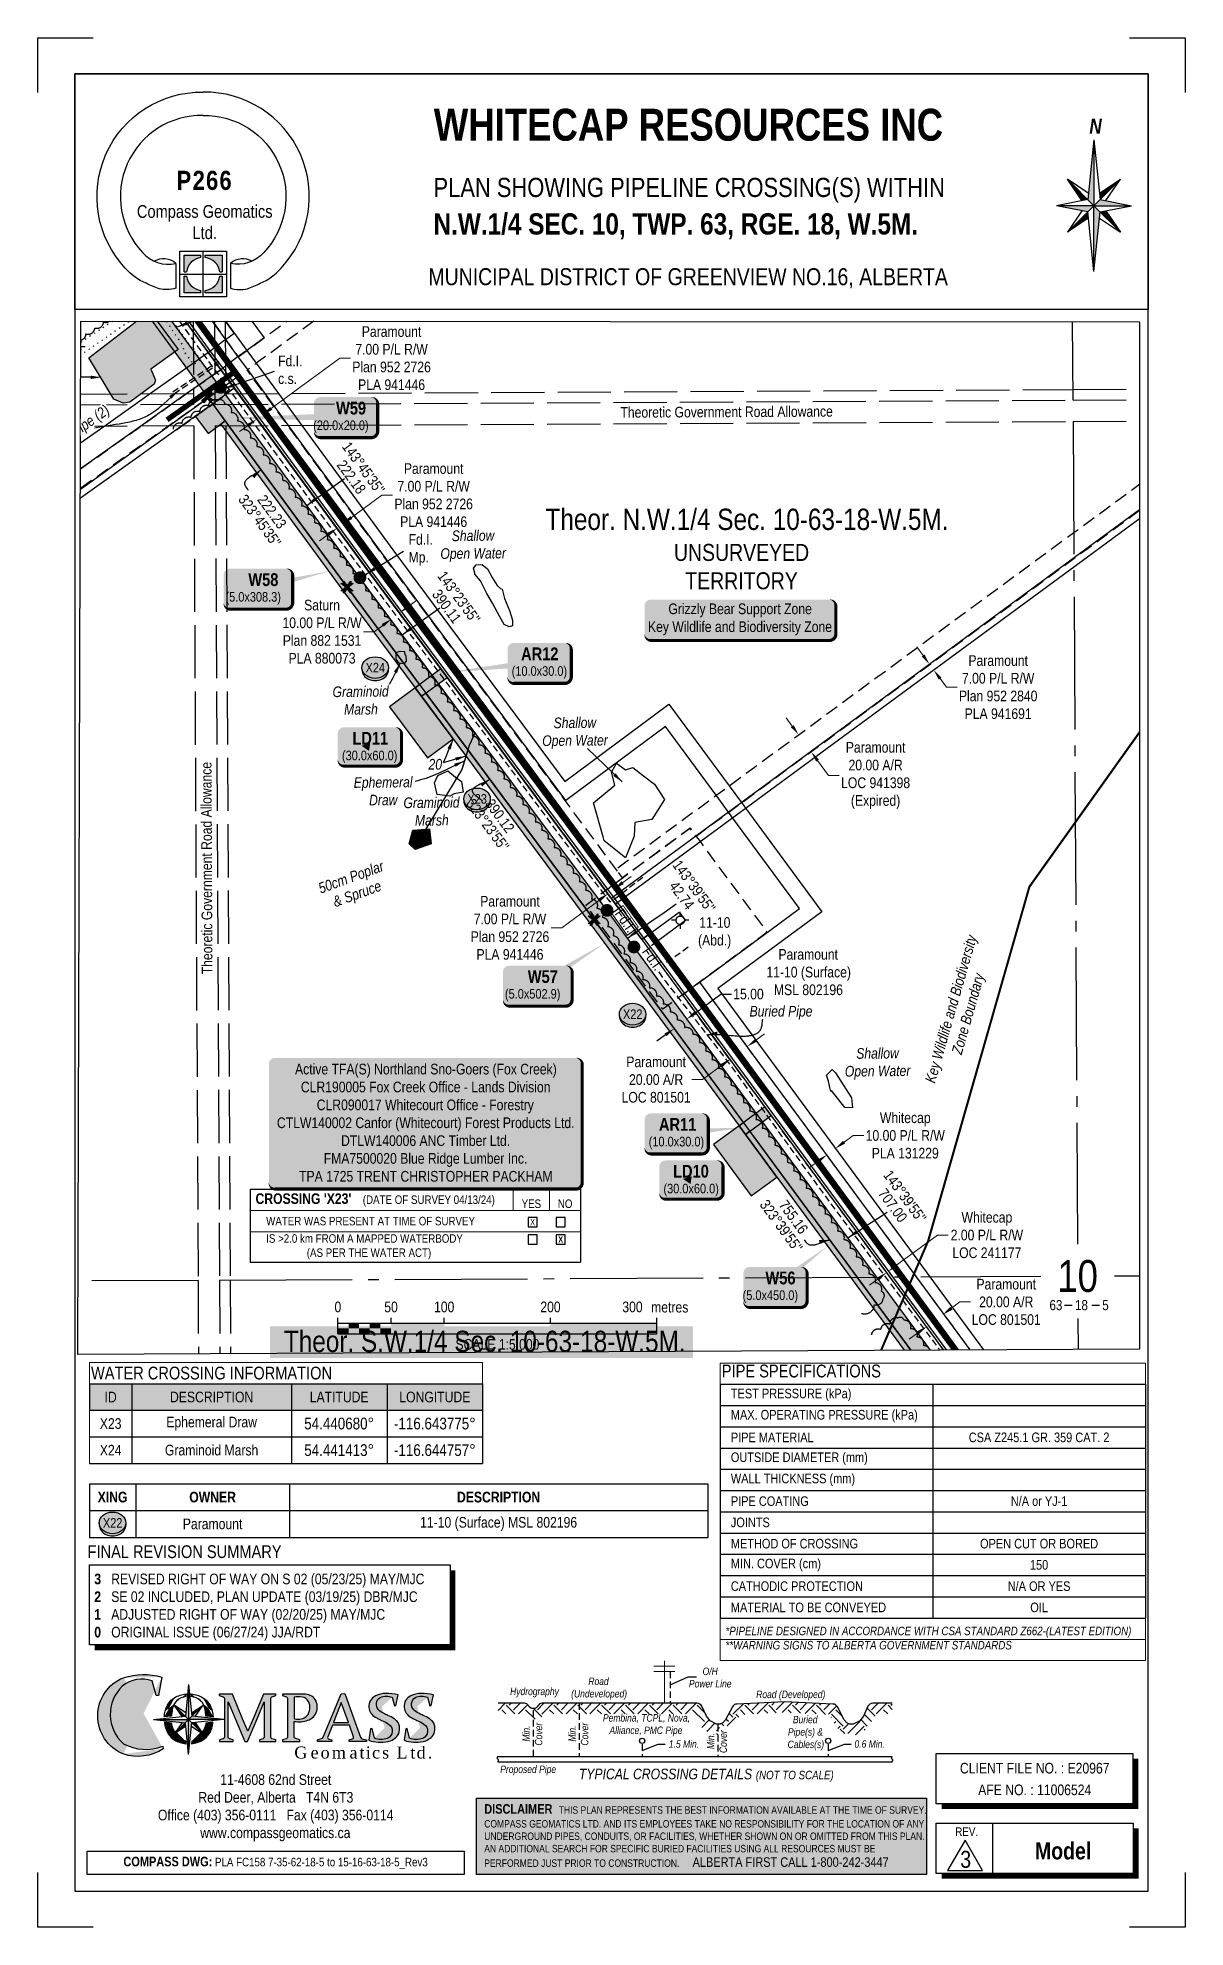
# Paper-space layout 'XING 11' of a CAD drawing. Extents: x -2321 to -1242, y 0 to 1778.
# The model-space entities are those that its viewports show. They can reach past a viewport. Long polylines and large blocks are cut down to what shows.
import ezdxf
from ezdxf.enums import TextEntityAlignment as Align

# ---------------------------------------------------------------- set-up
doc = ezdxf.new("R2010")
doc.units = 0
doc.header["$LTSCALE"] = 5
doc.header["$PDSIZE"] = 0.5
for name, pattern in [('0', [1, 1, 0]), ('DASHDOT2', [12.7, 6.35, -3.175, 0, -3.175]), ('foc-ACCESSROAD', [3.75, 2.5, -1.25]), ('foc-QUARTERLINE', [33, 25, -3, 2, -3]), ('foc-TIELINE', [1.875, 1.25, -0.625]), ('foc-TOPO', [1, 0.2, -0.8]), ('foc-TOPO-ephemeral', [6.25, 3.125, -0.625, 0.625, -0.625, 0.625, -0.625]), ('foc-UNSURVEYED', [12.5, 10, -2.5]), ('UG_PIPE', [1.875, 1.25, -0.625])]:
    doc.linetypes.add(name, pattern=pattern)
doc.layers.get('Defpoints').update_dxf_attribs({"color": 9})
for name, color, linetype in [('10', 1, 'Continuous'), ('9', 3, 'Continuous'), ('AS-PIPE-UG', 44, 'UG_PIPE'), ('AS-PIPE-UG-T', 44, 'Continuous'), ('AS-ROADS', 254, 'Continuous'), ('AS-UNDERLAY-H', 141, 'Continuous'), ('AS-WILDLIFE', 131, 'DASHDOT2'), ('AS-WILDLIFE-BLOCK', 131, 'Continuous'), ('C-RW', 13, 'Continuous'), ('C-SYMBOL', 7, 'Continuous'), ('CG-BORDER', 2, 'Continuous'), ('CG-LOGO', 7, 'Continuous'), ('CG-NORTH', 7, 'Continuous'), ('CG-NOTES', 7, 'Continuous'), ('F-AR', 190, 'foc-ACCESSROAD'), ('F-RW', 190, 'Continuous'), ('F-WS', 190, 'foc-ACCESSROAD'), ('F-WS-S', 190, 'Continuous'), ('L-2', 7, 'Continuous'), ('L-BD', 7, 'Continuous'), ('L-MON', 1, 'Continuous'), ('L-MON-T', 1, 'Continuous'), ('L-QSEC', 8, 'foc-QUARTERLINE'), ('L-ROAD-T', 7, 'Continuous'), ('L-SECLBL', 7, 'Continuous'), ('L-UNS-T', 3, 'Continuous'), ('L-USEC', 7, 'foc-UNSURVEYED'), ('P-CROSSINGS', 250, 'Continuous'), ('P-PROPOSED', 10, 'Continuous'), ('P-PROPOSED-H', 21, 'Continuous'), ('P-TEMP-BLOCKS', 250, 'Continuous'), ('P-TEMP-H', 41, 'Continuous'), ('P-TEMP_ACCESS ROAD', 46, 'Continuous'), ('P-TEMP_LOG DECK', 46, 'Continuous'), ('P-TEMP_WORKSPACE', 46, 'Continuous'), ('P-TXT', 4, 'Continuous'), ('S-1', 1, 'Continuous'), ('S-2', 2, 'Continuous'), ('T-BUSH', 110, '0'), ('T-BUSH-T', 110, 'Continuous'), ('T-DRAW', 143, 'foc-TOPO-ephemeral'), ('T-GENERAL', 48, 'foc-TOPO'), ('T-TIE', 201, 'foc-TIELINE'), ('T-WATER', 160, 'Continuous'), ('T-WATER-H', 133, 'Continuous'), ('T-WATER-T', 170, 'Continuous'), ('WETLAND', 143, 'Continuous'), ('WETLAND-T', 146, 'Continuous')]:
    doc.layers.add(name, color=color, linetype=linetype)
for name, color, linetype, lineweight in [('C-RW-T', 13, 'Continuous', 9), ('F-AR-T', 190, 'Continuous', 9), ('F-RW-T', 190, 'Continuous', 9), ('F-WS-T', 190, 'Continuous', 9), ('T-TEXT', 48, 'Continuous', 18), ('T-TIE-T', 201, 'Continuous', 18)]:
    doc.layers.add(name, color=color, linetype=linetype, lineweight=lineweight)
doc.styles.add('0', font='ARIALN.TTF')
doc.styles.add('100L', font='ARIALN.TTF', dxfattribs={"height": 11})
doc.styles.add('175L', font='ARIALN.TTF', dxfattribs={"height": 20})
doc.styles.add('240', font='ARIALN.TTF', dxfattribs={"height": 30})
doc.styles.add('80', font='ARIALN.TTF', dxfattribs={"height": 10})
doc.styles.add('80CG', font='ARIALN.TTF', dxfattribs={"height": 10})
doc.styles.add('80L', font='ARIALN.TTF', dxfattribs={"height": 10})
doc.styles.add('80LS', font='ARIALNI.TTF', dxfattribs={"height": 10})
doc.styles.add('BOLD', font='ARIALNB.TTF')
doc.styles.add('Crossing', font='ARIALN.TTF', dxfattribs={"height": 10})
doc.styles.add('foc-LtypeFont', font='ARIALN.TTF', dxfattribs={"height": 7.35})
doc.styles.add('SIMPLEX', font='ARIALN.TTF')
doc.styles.get("Standard").update_dxf_attribs({"font": 'ARIALN.TTF'})
doc.linetypes.add('foc-TOPO-flowdirection-NOLINE', pattern='A,0,[">",foc-LtypeFont,S=0.3,R=0,X=0,Y=-0.945],-20,[">",foc-LtypeFont,S=0.3,R=0,X=0,Y=-0.945],0', length=20)
doc.dimstyles.new('Compass 5 000', dxfattribs={"dimscale": 5, "dimtxt": 9, "dimasz": 2, "dimexe": 0.2, "dimexo": 0.0625, "dimgap": 0.5, "dimtad": 0, "dimtih": 1, "dimtoh": 1, "dimzin": 0, "dimdsep": 46, "dimtxsty": '80CG', "dimcen": 0.1, "dimse1": 1, "dimse2": 1, "dimclrd": 256, "dimclrt": 256, "dimaunit": 1, "dimadec": 4, "dimazin": 0, "dimtfac": 0.06, "dimtofl": 0, "dimtmove": 0, "dimatfit": 1, "dimfxl": 0.2, "dimtolj": 1, "dimtzin": 0, "dimlwd": -1, "dimarcsym": 0})

psp = doc.layouts.new('XING 11')

# ---------------------------------------------------------------- texts
at = {"insert": (-2076.3, 1711.2), "char_height": 9, "attachment_point": 1, "style": '80L'}
psp.add_mtext_dynamic_manual_height_columns('\\pi127.65;{\\fArial Narrow|b1|i0|c0|p34;\\H3.3333x;\\C14;WHITECAP RESOURCES INC}\\P\\pi366.3;\\P\\pi127.37;{\\H2x;PLAN SHOWING PIPELINE CROSSING(S) WITHIN\\P\\pi365.98;\\H0.11111x; \\P\\pi140.01;\\fArial Narrow|b1|i0|c0|p34;\\H9.9999x;N.W.1/4 SEC. 10, TWP. 63, RGE. 18, W.5M.}\\P\\pi366.3;\\P\\pi365.98;{\\H0.22222x; \\P\\pi122.54;\\H8.0001x;MUNICIPAL DISTRICT OF GREENVIEW NO.16, ALBERTA}', width=732.59, gutter_width=45, heights=[0], dxfattribs=at)
at = {"layer": 'CG-NOTES', "attachment_point": 1, "style": '80'}
for s, insert, char_height, width in [('\\pi77.332;11-4608 62nd Street\\P\\pi56.725;Red Deer, Alberta   T4N 6T3\\P\\pi18.673;Office (403) 356-0111   Fax (403) 356-0114\\P\\pi58.505;www.compassgeomatics.ca', (-2226.9, 143.9), 10, 257.83), ('\\pi32.506;{\\fArial Narrow|b1|i0|c0|p34;\\H1.125x;\\C14;COMPASS DWG:} PLA FC158 7-35-62-18-5 to 15-16-63-18-5_Rev3', (-2273.2, 66.3), 8, 350.451)]:
    psp.add_mtext(s, dxfattribs=dict(at, insert=insert, char_height=char_height, width=width))
at = {"layer": 'L-MON-T', "linetype": 'Continuous', "insert": (-1771.1, 959.1), "char_height": 10, "attachment_point": 1, "rotation": 304.9786, "style": '80L'}
psp.add_mtext_dynamic_manual_height_columns('Fd.I.', width=22.044, gutter_width=50, heights=[0], dxfattribs=at)

msp = doc.modelspace()

# ---------------------------------------------------------------- texts
at = {"layer": 'AS-PIPE-UG-T', "insert": (523364.512, 6032362.889), "char_height": 9.99481, "attachment_point": 1, "style": '80L'}
msp.add_mtext_dynamic_manual_height_columns('\\pi0.29882;{\\fArial Narrow|b0|i1|c0|p34;Buried Pipe}', width=59.00527, gutter_width=49.974, heights=[0], dxfattribs=at)
at = {"layer": 'AS-WILDLIFE', "insert": (523563.687, 6032357.346), "char_height": 9.99481, "attachment_point": 5, "rotation": 74.054609, "style": '240'}
msp.add_mtext_dynamic_manual_height_columns('{\\fArial Narrow|b0|i1|c0|p34;Key Wildlife and Biodiversity Zone Boundary}', width=144.62933, gutter_width=44.977, heights=[0], dxfattribs=at)
at = {"layer": 'C-SYMBOL', "color": 3, "style": '175L'}
for s, p in [('Theor. N.W.1/4 Sec. 10-63-18-W.5M.', (523362.43, 6032804.764)), ('Theor. S.W.1/4 Sec. 10-63-18-W.5M.', (523115.672, 6032031.185))]:
    msp.add_text(s, height=19.98963, dxfattribs=at).set_placement(p, align=Align.BOTTOM_CENTER)
at = {"layer": 'F-WS-T', "char_height": 9.99481, "attachment_point": 1, "style": '80L'}
for s, insert, width in [('\\pi1.5465;11-10\\P\\pi0.39427;(Abd.)', (523315.975, 6032446.378), 30.58209), ('\\pi11.947;Paramount\\P\\pi0.66357;11-10 (Surface)\\P\\pi7.7097;MSL 802196', (523380.019, 6032416.374), 78.95399)]:
    msp.add_mtext(s, dxfattribs=dict(at, insert=insert, width=width))
at = {"layer": 'L-BD', "linetype": 'Continuous', "style": '80L'}
for s, height, rotation, p in [("143°45'35''", 9.99481, 306.2408, (523001.681, 6032869.067)), ('222.18', 9.9948, 306.2408, (522990.194, 6032860.647)), ("323°45'35''", 9.99481, 306.2408, (522904.048, 6032819.48)), ('222.23', 9.9948, 306.2408, (522915.536, 6032827.9)), ("143°23'55''", 9.99481, 306.2408, (523091.435, 6032747.326)), ('390.11', 9.9948, 306.2408, (523079.948, 6032738.907)), ("323°23'55''", 9.99481, 306.6007, (523118.531, 6032533.204)), ('390.12', 9.9948, 306.6007, (523129.965, 6032541.696)), ("143°39'55''", 9.99481, 306.3348, (523312.631, 6032475.414)), ('42.74', 9.9948, 306.3348, (523301.158, 6032466.975)), ("143°39'55''", 9.99481, 306.3348, (523511.034, 6032183.6)), ('707.00', 9.9948, 306.3348, (523499.56, 6032175.161)), ("323°39'55''", 9.99481, 306.3348, (523394.675, 6032155.824)), ('755.16', 9.9948, 306.3348, (523406.148, 6032164.262))]:
    msp.add_text(s, height=height, rotation=rotation, dxfattribs=at).set_placement(p, align=Align.MIDDLE)
at = {"layer": 'L-MON-T', "linetype": 'Continuous', "char_height": 9.9948, "attachment_point": 1, "style": '80L'}
for s, insert in [('Fd.I.\\Pc.s.', (522921.268, 6032974.806)), ('Fd.I. Mp.', (523043.991, 6032806.81))]:
    msp.add_mtext_dynamic_manual_height_columns(s, width=22.03263, gutter_width=49.974, heights=[0], dxfattribs=dict(at, insert=insert))
at = {"layer": 'L-ROAD-T', "style": '80L'}
for rotation, p in [(0.287102, (523343.224, 6032921.882)), (90.270788, (522854.031, 6032492.534))]:
    msp.add_text('Theoretic Government Road Allowance', height=9.99481, rotation=rotation, dxfattribs=at).set_placement(p, align=Align.MIDDLE_CENTER)
at = {"layer": 'L-UNS-T', "color": 3, "insert": (523357.267, 6032776.159), "char_height": 15.9917, "attachment_point": 5, "style": '80L'}
msp.add_mtext_dynamic_manual_height_columns('UNSURVEYED TERRITORY', width=126.3482, gutter_width=47.475, heights=[0], dxfattribs=at)
at = {"layer": 'T-BUSH-T', "insert": (522988.145, 6032488.829), "char_height": 9.99481, "width": 65.37298, "attachment_point": 2, "rotation": 20, "style": '80LS'}
msp.add_mtext('50cm Poplar & Spruce', dxfattribs=at)
at = {"layer": 'T-TIE-T', "insert": (523062.754, 6032595.252), "char_height": 9.99481, "attachment_point": 1, "style": '80L'}
msp.add_mtext_dynamic_manual_height_columns('{\\fArial Narrow|b0|i1|c0|p34;20}', width=12.94458, gutter_width=49.974, heights=[0], dxfattribs=at)
at = {"layer": 'T-WATER-T', "insert": (522680.787, 6032972.398), "char_height": 9.98668, "width": 58.52128, "attachment_point": 1, "rotation": 0.56433, "style": '80L'}
msp.add_mtext('\\pi11.082;{\\fArial Narrow|b0|i1|c0|p34;Borrow\\P\\pi22.639;Pit}', dxfattribs=at)
at = {"layer": 'T-WATER-T', "insert": (522991.991, 6032578.042), "char_height": 9.98668, "attachment_point": 1, "rotation": 0.56433, "style": '80L'}
msp.add_mtext_dynamic_manual_height_columns('\\pi0.3695;{\\fArial Narrow|b0|i1|c0|p34;Ephemeral\\P\\pi14.617;Draw}', width=55.99274, gutter_width=49.974, heights=[0], dxfattribs=at)
at = {"layer": 'WETLAND-T', "char_height": 9.98668, "attachment_point": 1, "rotation": 0.56433, "style": '80L'}
for s, insert in [('\\pi30.227;{\\fArial Narrow|b0|i1|c0|p34;Shallow\\P\\pi19.348;Open Water}', (523054.369, 6032809.911)), ('\\pi24.052;{\\fArial Narrow|b0|i1|c0|p34;Graminoid\\P\\pi34.689;Marsh}', (522948.413, 6032663.204)), ('\\pi30.227;{\\fArial Narrow|b0|i1|c0|p34;Shallow\\P\\pi19.348;Open Water}', (523150.192, 6032633.87)), ('\\pi24.052;{\\fArial Narrow|b0|i1|c0|p34;Graminoid\\P\\pi34.689;Marsh}', (523015.088, 6032558.723)), ('\\pi30.227;{\\fArial Narrow|b0|i1|c0|p34;Shallow\\P\\pi19.348;Open Water}', (523434.89, 6032322.8))]:
    msp.add_mtext_dynamic_manual_height_columns(s, width=100.32608, gutter_width=49.974, heights=[0], dxfattribs=dict(at, insert=insert))

# ---------------------------------------------------------------- blocks, each defined once
blk = doc.blocks.new('cg-north')
at = {"linetype": 'Continuous'}
for points in [[(-0.3, 62), (-6.2, 6), (-0.3, 0.1)], [(-25.2, 25), (-11.6, 4.9), (-6.2, 6)], [(24.6, 25), (5, 11.8), (5.6, 6)], [(-0.3, 0.1), (-35.5, 0.1), (-6.2, -5.8)], [(5.6, 6), (-0.3, 0.1), (34.9, 0.1)], [(5.6, -5.8), (-0.3, 0.1), (-0.3, -61.7)], [(-5.6, -11.5), (-6.2, -5.8), (-25.2, -24.8)], [(11, -4.7), (5.6, -5.8), (24.6, -24.8)]]:
    blk.add_hatch(color=14, dxfattribs=at).paths.add_polyline_path(points)
at = {"color": 14, "linetype": 'Continuous'}
for p, q in [((-0.3, 62), (-6.2, 6)), ((-0.3, 62), (-0.3, 0.1)), ((-0.3, 62), (5.6, 6)), ((-0.3, 0.1), (-25.2, 25)), ((-11.6, 4.9), (-25.2, 25)), ((-5.6, 11.8), (-25.2, 25)), ((-0.3, 0.1), (24.6, 25)), ((5, 11.8), (24.6, 25)), ((11, 4.9), (24.6, 25)), ((-6.2, 6), (-35.5, 0.1)), ((-0.3, 0.1), (-35.5, 0.1)), ((-6.2, -5.8), (-35.5, 0.1)), ((-0.3, 0.1), (-25.2, -24.8)), ((-0.3, 0.1), (24.6, -24.8)), ((-0.3, -61.7), (-0.3, 0.1)), ((-0.3, 0.1), (34.9, 0.1)), ((5.6, 6), (34.9, 0.1)), ((5.6, -5.8), (34.9, 0.1)), ((-11.6, -4.7), (-25.2, -24.8)), ((-5.6, -11.5), (-25.2, -24.8)), ((-0.3, -61.7), (-6.2, -5.8)), ((-0.3, -61.7), (5.6, -5.8)), ((5, -11.5), (24.6, -24.8)), ((10.9, -4.5), (11, -4.7)), ((11, -4.7), (24.6, -24.8))]:
    blk.add_line(p, q, dxfattribs=at)
at = {"color": 14, "linetype": 'Continuous', "insert": (-10.2, 82), "char_height": 14, "width": 22.782, "attachment_point": 1, "style": '80CG'}
blk.add_mtext('\\pi5.6372;{\\fArial Narrow|b1|i1|c0|p34;N}', dxfattribs=at)
blk = doc.blocks.new('*U59')
at = {"layer": 'Defpoints'}
for p, q in [((0, 1778), (52.2, 1778)), ((0, 1726.5), (0, 1778)), ((1027.2, 1778), (1079.5, 1778)), ((1079.5, 1778), (1079.5, 1726.5)), ((0, 0), (0, 51.5)), ((1079.5, 51.5), (1079.5, 0)), ((52.2, 0), (0, 0)), ((1079.5, 0), (1027.2, 0))]:
    blk.add_line(p, q, dxfattribs=at)
at = {"layer": 'S-1'}
for p, q in [((0, 1778), (0, 1778)), ((1079.5, 1778), (1079.5, 1778)), ((0, 0), (0, 0)), ((1079.5, 0), (1079.5, 0))]:
    blk.add_line(p, q, dxfattribs=at)
at = {"layer": 'S-2'}
blk.add_lwpolyline([(34.7, 34), (1044.7, 34), (1044.7, 1744), (34.7, 1744)], close=True, dxfattribs=at)
at = {"style": '80', "flags": 1}
blk.add_attdef('PAGENUMBER', (52.2, 51.5), '', height=10, rotation=90, dxfattribs=at)
blk = doc.blocks.new('c_logo')
h = blk.add_hatch(color=256)
edge = h.paths.add_edge_path()
edge.add_arc((-141.8, -18.9), 63, 74.1661, 107.5113, ccw=False)
edge.add_line((-124.6, 41.7), (-127.8, 24.4))
edge.add_line((-127.8, 24.4), (-129.9, 24.3))
edge.add_line((-129.9, 24.3), (-133.7, 38))
edge.add_arc((-143.5, 10.5), 29.1, 70.3832, 129.1598)
edge.add_arc((-136.2, 6.6), 36.9, 134.0613, 228.3206)
edge.add_arc((-139.8, 16.8), 43.2, 241.0325, 291.7344)
edge.add_line((-123.8, -23.3), (-123.3, -25.7))
edge.add_arc((-147.3, 10.4), 43.4, 251.5179, 303.5841, ccw=False)
edge.add_arc((-146.1, 5.2), 38.8, 112.1026, 247.4698, ccw=False)
h = blk.add_hatch(color=256)
edge = h.paths.add_edge_path()
edge.add_arc((-89, 1.8), 33.4, 166.6682, 175.6601, ccw=False)
edge.add_arc((-102.3, 5.6), 19.6, 121.6531, 168.6953, ccw=False)
edge.add_arc((-99.6, 0.9), 25, 95.0736, 121.1383, ccw=False)
edge.add_line((-101.8, 25.8), (-102.1, 23.3))
edge.add_arc((-99.9, 6.4), 17.1, 97.444, 127.0912)
edge.add_arc((-98.7, 8.4), 16.4, 134.7148, 171.0442)
edge.add_arc((-73.8, 3.2), 41.8, 169.3159, 177.5034)
edge.add_line((-115.5, 5), (-122.3, 4.3))
at = {"linetype": 'Continuous'}
for points in [[(-99.4, 34.7), (-102.5, 4.9), (-99.4, 1.7)], [(-99.4, 1.7), (-132.4, 1.7), (-102.5, -1.4)], [(-112.7, 15), (-105.6, 4.5), (-102.5, 4.9)], [(-96.3, 4.9), (-99.4, 1.7), (-66.4, 1.7)], [(-96.3, -1.4), (-99.4, 1.7), (-99.4, -31.3)], [(-86.1, 15), (-96.6, 7.9), (-96.3, 4.9)], [(-102.2, -4.5), (-102.5, -1.4), (-112.7, -11.6)], [(-93.2, -1.1), (-96.3, -1.4), (-86.1, -11.6)]]:
    blk.add_hatch(color=14, dxfattribs=at).paths.add_polyline_path(points)
h = blk.add_hatch(color=256)
edge = h.paths.add_edge_path()
edge.add_arc((-99.1, 0.9), 25, 58.8617, 85.0803, ccw=False)
edge.add_arc((-96.4, 5.6), 19.6, 11.3047, 58.3469, ccw=False)
edge.add_arc((-109.7, 1.8), 33.4, 4.3278, 13.3318, ccw=False)
edge.add_line((-76.4, 4.3), (-83.2, 5))
edge.add_arc((-124.9, 3.2), 41.8, 2.487, 10.6841)
edge.add_arc((-100.1, 8.4), 16.4, 8.9558, 45.2852)
edge.add_arc((-98.8, 6.4), 17.1, 52.9088, 82.7833)
edge.add_line((-96.7, 23.3), (-97, 25.8))
h = blk.add_hatch(color=256)
edge = h.paths.add_edge_path()
edge.add_line((-48.6, 2.5), (-58.3, 25.6))
edge.add_line((-58.3, 25.6), (-70.6, 25.6))
edge.add_line((-70.6, 25.6), (-70.6, 24.2))
edge.add_line((-70.6, 24.2), (-66.8, 23))
edge.add_arc((-67.2, 21.6), 1.5, 0, 72.6157, ccw=False)
edge.add_line((-65.7, 21.6), (-65.7, 2.5))
edge.add_line((-65.7, 2.5), (-65.7, -14.9))
edge.add_arc((-67.2, -14.9), 1.5, -73.424, 0, ccw=False)
edge.add_line((-66.8, -16.3), (-70.5, -17.4))
edge.add_line((-70.5, -17.4), (-70.5, -18.9))
edge.add_line((-70.5, -18.9), (-57.6, -18.9))
edge.add_line((-57.6, -18.9), (-57.6, -17.5))
edge.add_line((-57.6, -17.5), (-61.1, -16.4))
edge.add_arc((-60.6, -15), 1.5, 180, 252.4646, ccw=False)
edge.add_line((-62.1, -15), (-62.1, 2.5))
edge.add_line((-62.1, 2.5), (-62.1, 18.4))
edge.add_line((-62.1, 18.4), (-46.4, -18.9))
edge.add_line((-46.4, -18.9), (-44.1, -18.9))
edge.add_line((-44.1, -18.9), (-35, 2.5))
edge.add_line((-35, 2.5), (-28.3, 18.3))
edge.add_line((-28.3, 18.3), (-28.3, 2.5))
edge.add_line((-28.3, 2.5), (-28.3, -15))
edge.add_arc((-29.8, -15), 1.5, -73.424, 0, ccw=False)
edge.add_line((-29.4, -16.4), (-32.7, -17.4))
edge.add_line((-32.7, -17.4), (-32.7, -18.9))
edge.add_line((-32.7, -18.9), (-17.3, -18.9))
edge.add_line((-17.3, -18.9), (-17.3, -17.5))
edge.add_line((-17.3, -17.5), (-21, -16.3))
edge.add_arc((-20.5, -14.9), 1.5, 180, 252.4646, ccw=False)
edge.add_line((-22, -14.9), (-22, 2.5))
edge.add_line((-22, 2.5), (-22, 21.7))
edge.add_arc((-20.5, 21.7), 1.5, 107.3843, 180, ccw=False)
edge.add_line((-21, 23.1), (-17.4, 24.2))
edge.add_line((-17.4, 24.2), (-17.4, 25.6))
edge.add_line((-17.4, 25.6), (-29.1, 25.6))
edge.add_line((-29.1, 25.6), (-38.8, 2.5))
edge.add_line((-38.8, 2.5), (-43.7, -9.1))
edge.add_line((-43.7, -9.1), (-48.6, 2.5))
h = blk.add_hatch(color=256)
h.paths.add_polyline_path([(7.6, 25.6), (-11.1, 25.6), (-11.1, 24.2), (-7.3, 23, -0.326805), (-6.3, 21.6), (-6.3, -14.9, -0.331803), (-7.4, -16.3), (-11.1, -17.4), (-11.1, -18.9), (5.3, -18.9), (5.3, -17.5), (1, -16.2, -0.327162), (0, -14.7), (0, 0, 0.135693), (12.6, 1, 0.518306), (18.8, 21.8, 0.201798)])
h.paths.add_polyline_path([(0, 22.9, -0.05909), (7.3, 22.8, -0.236459), (13.3, 18.7, -0.297964), (11.9, 5.1, -0.269959), (0.5, 2.5, -0.011455), (0, 2.6)], flags=16)
h = blk.add_hatch(color=256)
h.paths.add_polyline_path([(47.4, 26.1), (44.1, 25.8), (34.4, 2.5), (27.1, -15, -0.225541), (25.7, -16.2), (21.8, -17.4), (21.8, -18.9), (34.7, -18.9), (35.3, -18.9), (35.3, -17.5), (32.4, -16.6, -0.43446), (31.4, -14.6), (35.8, -3.6), (51.8, -3.6), (55.7, -14.5, -0.430441), (54.7, -16.5), (51.5, -17.4), (51.5, -18.9), (67.8, -18.9), (67.8, -17.5), (63.9, -16.3, -0.232291), (62.4, -14.9), (56.1, 2.5)])
h.paths.add_polyline_path([(44.1, 17.7), (49.6, 2.5), (50.9, -1.1), (36.8, -1.1), (38.2, 2.5)], flags=16)
h = blk.add_hatch(color=256)
edge = h.paths.add_edge_path()
edge.add_arc((103.3, 50.8), 54.1, 243.1997, 248.1345)
edge.add_arc((69.9, -30.2), 33.5, 55.7647, 66.7239, ccw=False)
edge.add_arc((84.5, -9), 7.7, -65.6478, 57.1428, ccw=False)
edge.add_arc((81.8, 0.7), 17.7, 248.3428, 289.4425, ccw=False)
edge.add_line((75.3, -15.8), (73.1, -6.7))
edge.add_line((73.1, -6.7), (71.7, -6.9))
edge.add_line((71.7, -6.9), (70.1, -17.8))
edge.add_arc((81.2, 14.2), 33.9, 250.8905, 281.4155)
edge.add_arc((84.6, -3.1), 16.2, 281.7683, 321.9948)
edge.add_arc((87.3, -7), 11.8, 328.8789, 398.35)
edge.add_arc((79.7, -17.6), 24.7, 46.7096, 54.4302)
edge.add_arc((79.7, -17.6), 24.7, 54.4302, 70.3091)
edge.add_arc((139.4, 119.6), 125, 243.6166, 245.7228, ccw=False)
edge.add_arc((89.5, 20.6), 14.2, 223.2297, 246.3738, ccw=False)
edge.add_arc((84.7, 16.1), 7.62, 121.2723, 223.353, ccw=False)
edge.add_arc((86.6, 7.5), 16.2, 69.6826, 111.1397, ccw=False)
edge.add_line((92.2, 22.7), (94.3, 14.7))
edge.add_line((94.3, 14.7), (95.6, 14.9))
edge.add_line((95.6, 14.9), (97.6, 24.9))
edge.add_arc((87.2, -14.4), 40.7, 75.2956, 91.6843)
edge.add_arc((86, 5.6), 20.7, 89.7518, 117.221)
edge.add_arc((80.5, 14.4), 10.4, 112.8657, 186.9967)
edge.add_arc((81.9, 14.2), 11.8, 185.0082, 240.0685)
edge.add_arc((103.3, 50.8), 54.1, 239.829, 243.1997)
h = blk.add_hatch(color=256)
edge = h.paths.add_edge_path()
edge.add_arc((136.5, 50.8), 54.1, 243.1997, 248.1345)
edge.add_arc((103.1, -30.2), 33.5, 55.7647, 66.7239, ccw=False)
edge.add_arc((117.7, -9), 7.7, -65.6478, 57.1428, ccw=False)
edge.add_arc((115, 0.7), 17.7, 248.3428, 289.4425, ccw=False)
edge.add_line((108.5, -15.8), (106.3, -6.7))
edge.add_line((106.3, -6.7), (104.8, -6.9))
edge.add_line((104.8, -6.9), (103.3, -17.8))
edge.add_arc((114.4, 14.2), 33.9, 250.8905, 281.4155)
edge.add_arc((117.8, -3.1), 16.2, 281.7683, 321.9948)
edge.add_arc((120.5, -7), 11.8, 328.8789, 398.35)
edge.add_arc((112.8, -17.6), 24.7, 46.7096, 54.4302)
edge.add_arc((112.8, -17.6), 24.7, 54.4302, 70.3091)
edge.add_arc((172.5, 119.6), 125, 243.6166, 245.7228, ccw=False)
edge.add_arc((122.7, 20.6), 14.2, 223.2297, 246.3738, ccw=False)
edge.add_arc((117.9, 16.1), 7.62, 121.2723, 223.353, ccw=False)
edge.add_arc((119.8, 7.5), 16.2, 69.6826, 111.1397, ccw=False)
edge.add_line((125.4, 22.7), (127.5, 14.7))
edge.add_line((127.5, 14.7), (128.8, 14.9))
edge.add_line((128.8, 14.9), (130.8, 24.9))
edge.add_arc((120.4, -14.4), 40.7, 75.2956, 91.6843)
edge.add_arc((119.2, 5.6), 20.7, 89.7518, 117.221)
edge.add_arc((113.7, 14.4), 10.4, 112.8657, 186.9967)
edge.add_arc((115.1, 14.2), 11.8, 185.0082, 240.0685)
edge.add_arc((136.5, 50.8), 54.1, 239.829, 243.1997)
h = blk.add_hatch(color=256)
edge = h.paths.add_edge_path()
edge.add_arc((-89, 3), 33.4, 186.7164, 193.3318)
edge.add_arc((-102.3, -0.8), 19.6, 191.3047, 238.3469)
edge.add_arc((-99.6, 3.9), 25, 238.8617, 264.5936)
edge.add_line((-102, -21), (-102.2, -18.5))
edge.add_arc((-99.9, -1.6), 17.1, 232.9088, 262.0641, ccw=False)
edge.add_arc((-98.7, -3.6), 16.4, 188.9558, 225.2852, ccw=False)
edge.add_arc((-73.8, 1.6), 41.8, 184.3813, 190.6841, ccw=False)
edge.add_line((-115.5, -1.6), (-122.2, -0.9))
h = blk.add_hatch(color=256)
edge = h.paths.add_edge_path()
edge.add_arc((-124.9, 1.6), 41.8, 349.3159, 355.6284, ccw=False)
edge.add_arc((-100.1, -3.6), 16.4, 314.7148, 351.0442, ccw=False)
edge.add_arc((-98.8, -1.6), 17.1, 277.7082, 307.0912, ccw=False)
edge.add_line((-96.5, -18.5), (-96.8, -21))
edge.add_arc((-99.1, 3.9), 25, 275.2524, 301.1383)
edge.add_arc((-96.4, -0.8), 19.6, 301.6531, 348.6953)
edge.add_arc((-109.7, 3), 33.4, 346.6682, 353.2958)
edge.add_line((-76.6, -0.9), (-83.3, -1.6))
at = {"color": 14, "linetype": 'Continuous'}
for p, q in [((-99.4, 34.7), (-102.5, 4.9)), ((-99.4, 34.7), (-99.4, 1.7)), ((-99.4, 34.7), (-96.3, 4.9)), ((-132.4, 1.7), (-102.5, 4.9)), ((-132.4, 1.7), (-102.5, -1.4)), ((-132.4, 1.7), (-99.4, 1.7)), ((-99.4, 1.7), (-112.7, 15)), ((-105.6, 4.5), (-112.7, 15)), ((-102.2, 7.9), (-112.7, 15)), ((-99.4, 1.7), (-112.7, -11.6)), ((-99.4, 1.7), (-86.1, 15)), ((-66.4, 1.7), (-99.4, 1.7)), ((-99.4, 1.7), (-86.1, -11.6)), ((-99.4, -31.3), (-99.4, 1.7)), ((-96.6, 7.9), (-86.1, 15)), ((-66.4, 1.7), (-96.3, 4.9)), ((-66.4, 1.7), (-96.3, -1.4)), ((-93.2, 4.5), (-86.1, 15)), ((-105.6, -1.1), (-112.7, -11.6)), ((-102.2, -4.5), (-112.7, -11.6)), ((-99.4, -31.3), (-102.5, -1.4)), ((-99.4, -31.3), (-96.3, -1.4)), ((-96.6, -4.5), (-86.1, -11.6)), ((-93.2, -1.1), (-86.1, -11.6))]:
    blk.add_line(p, q, dxfattribs=at)
at = {"flags": 128}
for points in [[(-160.8, 41.1, -0.146532), (-124.6, 41.7), (-127.8, 24.4), (-129.9, 24.3), (-133.7, 38, 0.262236), (-161.9, 33.1, 0.436158), (-160.8, -21, 0.22491), (-123.8, -23.3), (-123.3, -25.7, -0.231173), (-161, -30.7, -0.670499)], [(-122.3, 4.3, -0.039254), (-121.5, 9.5, -0.208192), (-112.6, 22.3, -0.114221), (-101.8, 25.8), (-102.1, 23.3, 0.130087), (-110.2, 20, 0.159858), (-114.8, 10.9, 0.03574), (-115.5, 5)], [(-97, 25.8, -0.114902), (-86.2, 22.3, -0.208192), (-77.2, 9.5, -0.039307), (-76.4, 4.3), (-83.2, 5, 0.035782), (-83.9, 10.9, 0.159858), (-88.5, 20, 0.131095), (-96.7, 23.3)], [(-48.6, 2.5), (-58.3, 25.6), (-70.6, 25.6), (-70.6, 24.2), (-66.8, 23, -0.327892), (-65.7, 21.6), (-65.7, 2.5), (-65.7, -14.9, -0.331803), (-66.8, -16.3), (-70.5, -17.4), (-70.5, -18.9), (-57.6, -18.9), (-57.6, -17.5), (-61.1, -16.4, -0.327162), (-62.1, -15), (-62.1, 2.5), (-62.1, 18.4), (-46.4, -18.9), (-44.1, -18.9), (-35, 2.5), (-28.3, 18.3), (-28.3, 2.5), (-28.3, -15, -0.331803), (-29.4, -16.4), (-32.7, -17.4), (-32.7, -18.9), (-17.3, -18.9), (-17.3, -17.5), (-21, -16.3, -0.327162), (-22, -14.9), (-22, 2.5), (-22, 21.7, -0.327892), (-21, 23.1), (-17.4, 24.2), (-17.4, 25.6), (-29.1, 25.6), (-38.8, 2.5), (-43.7, -9.1)], [(78.9, 2.5, 0.021535), (83.1, 0.5, -0.047855), (88.7, -2.5, -0.593701), (87.7, -16, -0.181278), (75.3, -15.8), (73.1, -6.7), (71.7, -6.9), (70.1, -17.8, 0.133984), (87.9, -19, 0.177346), (97.4, -13.1, 0.312763), (96.6, 0.4, 0.0337), (94, 2.5, 0.069396), (88, 5.6, -0.00919), (83.8, 7.6, -0.10133), (79.2, 10.9, -0.477408), (80.8, 22.6, -0.18289), (92.2, 22.7), (94.3, 14.7), (95.6, 14.9), (97.6, 24.9, 0.071631), (86.1, 26.3, 0.120434), (76.5, 24, 0.335231), (70.2, 13.1, 0.244978), (76.1, 4, 0.014709)], [(112.1, 2.5, 0.021535), (116.3, 0.5, -0.047855), (121.9, -2.5, -0.593701), (120.9, -16, -0.181278), (108.5, -15.8), (106.3, -6.7), (104.8, -6.9), (103.3, -17.8, 0.133984), (121.1, -19, 0.177346), (130.6, -13.1, 0.312763), (129.8, 0.4, 0.0337), (127.2, 2.5, 0.069396), (121.2, 5.6, -0.00919), (117, 7.6, -0.10133), (112.4, 10.9, -0.477408), (113.9, 22.6, -0.18289), (125.4, 22.7), (127.5, 14.7), (128.8, 14.9), (130.8, 24.9, 0.071631), (119.2, 26.3, 0.120434), (109.7, 24, 0.335231), (103.4, 13.1, 0.244978), (109.3, 4, 0.014709)], [(-122.2, -0.9, 0.028873), (-121.5, -4.7, 0.208192), (-112.6, -17.5, 0.11275), (-102, -21), (-102.2, -18.5, -0.127905), (-110.2, -15.2, -0.159858), (-114.8, -6.1, -0.027508), (-115.5, -1.6)], [(-83.3, -1.6, -0.02755), (-83.9, -6.1, -0.159858), (-88.5, -15.2, -0.128915), (-96.5, -18.5), (-96.8, -21, 0.113431), (-86.2, -17.5, 0.208192), (-77.2, -4.7, 0.028926), (-76.6, -0.9)]]:
    blk.add_lwpolyline(points, format="xyb", close=True, dxfattribs=at)
for points in [[(-11.1, -18.9), (5.3, -18.9), (5.3, -17.5), (1, -16.2, -0.327162), (0, -14.7), (0, 0, 0.135693), (12.6, 1, 0.518306), (18.8, 21.8, 0.201798), (7.6, 25.6), (-11.1, 25.6), (-11.1, 24.2), (-7.3, 23, -0.326805), (-6.3, 21.6), (-6.3, -14.9, -0.331803), (-7.4, -16.3), (-11.1, -17.4), (-11.1, -18.9), (1.8, -18.9)], [(0.5, 2.5, 0.269959), (11.9, 5.1, 0.297964), (13.3, 18.7, 0.236459), (7.3, 22.8, 0.05909), (0, 22.9), (0, 2.6, 0.011455), (0.5, 2.5, 0.011455)], [(34.7, -18.9), (21.8, -18.9), (21.8, -17.4), (25.7, -16.2, 0.225541), (27.1, -15), (34.4, 2.5), (44.1, 25.8), (47.4, 26.1), (56.1, 2.5), (62.4, -14.9, 0.232291), (63.9, -16.3), (67.8, -17.5), (67.8, -18.9), (51.5, -18.9), (51.5, -17.4), (54.7, -16.5, 0.430441), (55.7, -14.5), (51.8, -3.6), (35.8, -3.6), (31.4, -14.6, 0.43446), (32.4, -16.6), (35.3, -17.5), (35.3, -18.9), (21.8, -18.9)]]:
    blk.add_lwpolyline(points, format="xyb", dxfattribs=at)
blk.add_lwpolyline([(50.9, -1.1), (49.6, 2.5), (44.1, 17.7), (38.2, 2.5), (36.8, -1.1)], close=True, dxfattribs=at)
at = {"insert": (0, -23.7), "char_height": 11.25, "width": 132.416, "attachment_point": 1, "style": '80CG'}
blk.add_mtext('{\\fBook Antiqua|b0|i0|c0|p18;\\T1.25;Geomatics Ltd.}', dxfattribs=at)
blk = doc.blocks.new('STAMP')
at = {"linetype": 'Continuous'}
h = blk.add_hatch(color=256, dxfattribs=at)
h.dxf.hatch_style = 1
h.paths.add_polyline_path([(-3.5, -57.3), (-3.5, -55.2), (-19.4, -55.2), (-19.4, -70.8), (-17, -70.8, -0.341095)])
h.paths.add_polyline_path([(14.1, -70.8), (16.5, -70.8), (16.5, -55.2), (0.5, -55.2), (0.5, -57.3, -0.341095)])
h.paths.add_polyline_path([(0.5, -88.4), (0.5, -90.4), (16.5, -90.4), (16.5, -74.8), (14.1, -74.8, -0.341095)])
h.paths.add_polyline_path([(-17, -74.8), (-19.4, -74.8), (-19.4, -90.4), (-3.5, -90.4), (-3.5, -88.4, -0.341095)])
for p, q in [((-1.5, -94.4), (-1.5, -51.2)), ((-19.4, -70.8), (-17, -70.8)), ((-3.5, -57.3), (-3.5, -55.2)), ((0.5, -57.3), (0.5, -55.2)), ((14.1, -70.8), (16.5, -70.8)), ((-23.4, -72.8), (20.5, -72.8)), ((-19.4, -74.8), (-17, -74.8)), ((-3.5, -90.4), (-3.5, -88.4)), ((0.5, -90.4), (0.5, -88.4)), ((14.1, -74.8), (16.5, -74.8))]:
    blk.add_line(p, q, dxfattribs=at)
at = {"linetype": 'Continuous', "flags": 128}
for points in [[(-1.5, 76.4, 0.665153), (-58.4, -52.5, 0.284669), (-27.2, -62.8), (-27.2, -86.2, -0.121434), (-43, -86.6, -0.034119), (-55.1, -81.5, -0.115846), (-74.8, -67.2, -0.661414), (-1.5, 98.4, 0.661414)], [(-1.5, 76.4, -0.665153), (55.5, -52.5, -0.284669), (24.2, -62.8), (24.2, -86.2, 0.121434), (40.1, -86.6, 0.034119), (52.2, -81.5, 0.115846), (71.9, -67.2, 0.661414), (-1.5, 98.4, -0.661414)]]:
    blk.add_lwpolyline(points, format="xyb", dxfattribs=at)
at = {"linetype": 'Continuous'}
blk.add_lwpolyline([(20.5, -94.4), (-23.4, -94.4), (-23.4, -51.2), (20.5, -51.2)], close=True, dxfattribs=at)
for points in [[(-19.4, -70.8), (-19.4, -55.2), (-3.5, -55.2)], [(0.5, -55.2), (16.5, -55.2), (16.5, -70.8)], [(-3.5, -90.4), (-19.4, -90.4), (-19.4, -74.8)], [(16.5, -74.8), (16.5, -90.4), (0.5, -90.4)]]:
    blk.add_lwpolyline(points, dxfattribs=at)
for centre, radius, start, end in [((-38.8, -76.5), 18, 49.7767, 119.1818), ((-1.5, -72.8), 15.7, 97.3315, 172.6685), ((-1.5, -72.8), 15.7, 7.3315, 82.6685), ((35.9, -76.5), 18, 60.8182, 130.2233), ((-1.5, -72.8), 15.7, 187.3315, 262.6685), ((-1.5, -72.8), 15.7, 277.3315, 352.6685)]:
    blk.add_arc(centre, radius, start, end, dxfattribs=at)
at = {"linetype": 'Continuous', "attachment_point": 5, "style": '80CG'}
for s, width, insert, char_height in [('{\\fArial Narrow|b1|i0|c0|p34;\\T1.1;P266}', 51.54, (0, 15.2), 18), ('Compass Geomatics\\PLtd.', 127.184, (0, -24), 12)]:
    blk.add_mtext_dynamic_manual_height_columns(s, width=width, gutter_width=45, heights=[0], dxfattribs=dict(at, insert=insert, char_height=char_height))
blk = doc.blocks.new('*U318')
at = {"layer": 'CG-NOTES'}
h = blk.add_hatch(dxfattribs=at)
h.set_pattern_fill('EARTH', color=256, scale=2.5, angle=45)
h.set_pattern_definition([(45, (-342.701, 88.198), (2e-15, 22.45064), [15.875, -15.875]), (45, (-346.91, 92.408), (2e-15, 22.45064), [15.875, -15.875]), (45, (-351.12, 96.617), (2e-15, 22.45064), [15.875, -15.875]), (135, (-351.12, 99.424), (-22.45064, 2e-15), [15.875, -15.875]), (135, (-346.91, 103.633), (-22.45064, 2e-15), [15.875, -15.875]), (135, (-342.701, 107.843), (-22.45064, 2e-15), [15.875, -15.875])])
edge = h.paths.add_edge_path()
edge.add_line((15.1, 1.3), (15.1, 3.7))
edge.add_line((15.1, 3.7), (22.6, 3.7))
edge.add_line((22.6, 3.7), (22.6, -1.3))
edge.add_line((22.6, -1.3), (25.5, -1.3))
edge.add_line((25.5, -1.3), (25.5, 7.1))
edge.add_line((25.5, 7.1), (34.7, 7.1))
edge.add_line((34.7, 7.1), (34.7, 1.6))
edge.add_line((34.7, 1.6), (35.1, 1.8))
edge.add_line((35.1, 1.8), (39.6, 7.4))
edge.add_line((39.6, 7.4), (45, 17.7))
edge.add_line((45, 17.7), (87, 19.7))
edge.add_line((87, 19.7), (129, 17.7))
edge.add_line((129, 17.7), (134.5, 7.4))
edge.add_line((134.5, 7.4), (139, 1.8))
edge.add_line((139, 1.8), (146, -1.3))
edge.add_line((146, -1.3), (153.7, -1.3))
edge.add_line((153.7, -1.3), (164.1, 3.9))
edge.add_line((164.1, 3.9), (169.5, 11.1))
edge.add_line((169.5, 11.1), (172.9, 18.3))
edge.add_line((172.9, 18.3), (188, 18.3))
edge.add_line((188, 18.3), (188, 28.3))
edge.add_line((188, 28.3), (169.7, 28.3))
edge.add_arc((169.7, 23.3), 5, 90, 154.7868)
edge.add_line((165.2, 25.5), (160.9, 16.3))
edge.add_line((160.9, 16.3), (157.5, 11.8))
edge.add_line((157.5, 11.8), (151.3, 8.7))
edge.add_line((151.3, 8.7), (148.2, 8.7))
edge.add_line((148.2, 8.7), (145.3, 10))
edge.add_line((145.3, 10), (142.9, 12.9))
edge.add_line((142.9, 12.9), (136.5, 24.9))
edge.add_arc((132.1, 22.6), 5, 27.9925, 87.3009)
edge.add_line((132.3, 27.6), (87, 29.7))
edge.add_line((87, 29.7), (41.7, 27.6))
edge.add_arc((42, 22.6), 5, 92.6991, 152.0075)
edge.add_line((37.6, 24.9), (31.2, 12.9))
edge.add_line((31.2, 12.9), (28.8, 10))
edge.add_line((28.8, 10), (25.9, 8.7))
edge.add_line((25.9, 8.7), (22.7, 8.7))
edge.add_line((22.7, 8.7), (16.6, 11.8))
edge.add_line((16.6, 11.8), (13.2, 16.3))
edge.add_line((13.2, 16.3), (8.9, 25.5))
edge.add_arc((4.4, 23.3), 5, 25.2132, 90)
edge.add_line((4.4, 28.3), (-141.6, 28.3))
edge.add_arc((-141.6, 24.3), 4, 90, 153.6122)
edge.add_arc((-149.7, 28.3), 5, 206.3878, 333.6122, ccw=False)
edge.add_arc((-157.8, 24.3), 4, 26.3878, 90)
edge.add_line((-157.8, 28.3), (-182.8, 28.3))
edge.add_line((-182.8, 28.3), (-182.8, 18.3))
edge.add_line((-182.8, 18.3), (-160.9, 18.3))
edge.add_arc((-149.7, 28.3), 15, 221.8103, 318.1897)
edge.add_line((-138.5, 18.3), (1.2, 18.3))
edge.add_line((1.2, 18.3), (4.6, 11.1))
edge.add_line((4.6, 11.1), (10, 3.9))
edge.add_line((10, 3.9), (15.1, 1.3))
at = {"flags": 128}
for points in [[(-183, -26.7, 0.098196), (-182.5, -25.8, 0.115025), (-182.5, -25, 0.189102), (-183, -24.2, -0.189102), (-183.5, -23.3, -0.115025), (-183.4, -22.5, -0.098196), (-183, -21.7)], [(188, -26.7, 0.098196), (188.4, -25.8, 0.115025), (188.5, -25, 0.189102), (188, -24.2, -0.189102), (187.5, -23.3, -0.115025), (187.5, -22.5, -0.098196), (188, -21.7)]]:
    blk.add_lwpolyline(points, format="xyb", dxfattribs=at)
at = {"layer": 'CG-NOTES', "const_width": 1, "flags": 128}
for points in [[(-36.3, 63.3), (-16.3, 63.3)], [(-36.3, 58.3), (-16.3, 58.3)], [(-26.3, 28.3), (-26.3, 68.3)]]:
    blk.add_lwpolyline(points, dxfattribs=at)
at = {"layer": 'CG-NOTES', "flags": 128}
for points in [[(-20.2, 46.1), (-3.9, 53.2), (4, 53.2)], [(-47.2, -16), (-32.1, -10.3), (-25.7, -10.3)], [(127.8, -16), (143, -10.3), (149.3, -10.3)], [(-183, -21.7), (188, -21.7)], [(-183, -26.7), (188, -26.7)]]:
    blk.add_lwpolyline(points, dxfattribs=at)
blk.add_lwpolyline([(188, 28.3), (169.7, 28.3, 0.290464), (165.2, 25.5), (160.9, 16.3), (157.5, 11.8), (151.3, 8.7), (148.2, 8.7), (145.3, 10), (142.9, 12.9), (136.5, 24.9, 0.264717), (132.3, 27.6), (87, 29.7), (41.7, 27.6, 0.264717), (37.6, 24.9), (31.2, 12.9), (28.8, 10), (25.9, 8.7), (22.7, 8.7), (16.6, 11.8), (13.2, 16.3), (8.9, 25.5, 0.290464), (4.4, 28.3), (-141.6, 28.3, 0.284915), (-145.2, 26.1, -0.620174), (-154.2, 26.1, 0.284915), (-157.8, 28.3), (-182.8, 28.3)], format="xyb", dxfattribs=at)
at = {"layer": 'CG-NOTES'}
for centre in [(-47.2, -7), (127.8, -7)]:
    blk.add_circle(centre, 2.5, dxfattribs=at)
at = {"layer": 'T-TIE'}
for p, q in [((-20.8, 58.3), (-20.8, 28.3)), ((-149.8, 22), (-149.8, -21.7)), ((-106.5, 28.3), (-106.5, -21.7)), ((23.9, 7.9), (23.9, -21.7)), ((-47.2, -10.3), (-47.2, -21.7)), ((127.8, -10.3), (127.8, -21.7))]:
    blk.add_line(p, q, dxfattribs=at)
at = {"layer": 'CG-NOTES', "attachment_point": 1}
for s, width, gutter_width, insert, char_height, style in [('\\pi13.102;{\\fArial Narrow|b0|i1|c0|p34;O/H\\P\\pi0.22838;Power Line}', 39.983, 47.5, (-3.5, 61.9), 7, '80'), ('\\pi0.20212;{\\fArial Narrow|b0|i1|c0|p34;Hydrography}', 46.463, 47.5, (-171.7, 43), 7, '80'), ('\\pi16.516;{\\fArial Narrow|b0|i1|c0|p34;Road\\P\\pi0.37402;(Undeveloped)}', 52.202, 47.5, (-114.4, 52.5), 7, '80'), ('\\pi8.626;{\\fArial Narrow|b0|i1|c0|p34;Road (Developed)}', 81.474, 47.5, (51.4, 40.2), 7, '80'), ('\\pi0.22838;{\\fArial Narrow|b0|i1|c0|p34;Pembina, TCPL, Nova,\\P\\pi6.4167;Alliance, PMC Pipe}', 81.267, 47.5, (-84.4, 18.1), 7, '80'), ('\\pi8.6647;{\\fArial Narrow|b0|i1|c0|p34;Buried \\P\\pi4.0426;Pipe(s) &\\P\\pi3.7155;Cables(s)}', 40.55, 47.5, (85.9, 16.5), 7, '80'), ('\\pi0.62947;{\\fArial Narrow|b0|i1|c0|p34;1.5 Min.}', 27.803, 47.5, (-22.8, -6.5), 7, '80'), ('\\pi0.31911;{\\fArial Narrow|b0|i1|c0|p34;0.6 Min.}', 27.803, 47.5, (152.2, -6.5), 7, '80'), ('\\pi0.22838;{\\fArial Narrow|b0|i1|c0|p34;Proposed Pipe}', 52.475, 47.5, (-181, -30.3), 7, '80'), ('\\pi1.9472;{\\fArial Narrow|b0|i1|c0|p34;\\H0.90909x;TYPICAL CROSSING DETAILS\\H1.1x; \\H0.72727x;(NOT TO SCALE)}', 241.785, 55, (-108.7, -33.2), 11, '100L')]:
    blk.add_mtext_dynamic_manual_height_columns(s, width=width, gutter_width=gutter_width, heights=[0], dxfattribs=dict(at, insert=insert, char_height=char_height, style=style))
at = {"layer": 'CG-NOTES', "char_height": 7, "attachment_point": 1, "rotation": 90, "style": '80'}
for insert in [(-159.9, -11.8), (-116.6, -11.8), (13.8, -18.9)]:
    blk.add_mtext_dynamic_manual_height_columns('\\pi4.0937;{\\fArial Narrow|b0|i1|c0|p34;Min.\\P\\pi0.39789;Cover}', width=22.154, gutter_width=47.5, heights=[0], dxfattribs=dict(at, insert=insert))
blk = doc.blocks.new('xing')
h = blk.add_hatch(color=50)
h.dxf.hatch_style = 1
edge = h.paths.add_edge_path()
edge.add_ellipse((-0.5, 0.4), major_axis=(-12.5, 0), ratio=0.816297, start_angle=0, end_angle=360)
h = blk.add_hatch(color=250)
h.dxf.hatch_style = 1
edge = h.paths.add_edge_path()
edge.add_ellipse((-0.5, -1.7), major_axis=(-12.5, 0), ratio=0.816297, start_angle=0, end_angle=180)
edge.add_line((12, -1.7), (12, 0.4))
edge.add_ellipse((-0.5, 0.4), major_axis=(-12.5, 0), ratio=0.816297, start_angle=0, end_angle=180, ccw=False)
edge.add_line((-13, 0.4), (-13, -1.7))
at = {"color": 250}
blk.add_ellipse((-0.5, 0.4), major_axis=(-12.5, 0), ratio=0.816297, dxfattribs=at)
blk.add_ellipse((-0.5, -1.7), major_axis=(-12.5, 0), ratio=0.816297, start_param=0, end_param=3.141593, dxfattribs=at)
at = {"layer": 'P-CROSSINGS'}
for p, q in [((-13, 0.4), (-13, -1.7)), ((12, 0.4), (12, -1.7))]:
    blk.add_line(p, q, dxfattribs=at)
at = {"color": 250, "style": 'Crossing'}
blk.add_attdef('CROSSING', text='', height=9, dxfattribs=at).set_placement((-0.4, 0.4), align=Align.MIDDLE_CENTER)
blk = doc.blocks.new('*T682')
at = {"layer": 'CG-NOTES', "color": 0, "lineweight": -2, "transparency": 16777216}
for q in [(581.7, 0), (0, -50.5)]:
    blk.add_line((0, 0), q, dxfattribs=at)
at = {"layer": 'CG-NOTES', "color": 0, "linetype": 'ByBlock', "lineweight": -2, "transparency": 16777216}
for p, q in [((43.6, 0), (43.6, -50.5)), ((188.2, 0), (188.2, -50.5)), ((581.7, 0), (581.7, -50.5)), ((0, -25), (581.7, -25)), ((0, -50.5), (581.7, -50.5))]:
    blk.add_line(p, q, dxfattribs=at)
at = {"layer": 'CG-NOTES', "color": 0, "linetype": 'Continuous', "transparency": 16777216}
blk.add_blockref('xing', (22.3, -37.1, 0), dxfattribs=at).add_auto_attribs({'CROSSING': 'X22'})
at = {"layer": 'CG-NOTES', "color": 0, "linetype": 'Continuous', "transparency": 16777216, "char_height": 10, "attachment_point": 5}
for s, insert, width in [('{\\fArial Narrow|b1|i0|c0|p34;XING}', (21.8, -12.5), 40.591), ('{\\fArial Narrow|b1|i0|c0|p34;OWNER}', (115.9, -12.5), 141.63), ('{\\fArial Narrow|b1|i0|c0|p34;DESCRIPTION}', (385, -12.5), 390.528), ('Paramount', (115.9, -37.7), 141.63), ('11-10 (Surface) MSL 802196', (385, -37.7), 390.528)]:
    blk.add_mtext(s, dxfattribs=dict(at, insert=insert, width=width))
blk = doc.blocks.new('*T683')
at = {"layer": 'CG-NOTES', "color": 0, "lineweight": -2, "transparency": 16777216}
for p, q in [((0, -20), (200, -20)), ((0, -20), (0, -240)), ((200, -20), (200, -240)), ((400, -20), (400, -240)), ((0, -40), (400, -40)), ((0, -60), (400, -60)), ((0, -80), (400, -80)), ((0, -100), (400, -100)), ((0, -120), (400, -120)), ((0, -140), (400, -140)), ((0, -160), (400, -160)), ((0, -180), (400, -180)), ((0, -200), (400, -200)), ((0, -220), (400, -220)), ((0, -240), (400, -240))]:
    blk.add_line(p, q, dxfattribs=at)
at = {"layer": 'CG-NOTES', "color": 0, "linetype": 'ByBlock', "lineweight": -2, "transparency": 16777216}
blk.add_line((200, -20), (400, -20), dxfattribs=at)
at = {"layer": 'Defpoints', "color": 8, "linetype": 'ByBlock', "lineweight": 0, "transparency": 16777216}
for p, q in [((0, 0), (400, 0)), ((0, 0), (0, -20)), ((400, 0), (400, -20)), ((0, -240), (0, -280)), ((400, -240), (400, -280)), ((0, -260), (400, -260)), ((0, -280), (400, -280))]:
    blk.add_line(p, q, dxfattribs=at)
at = {"layer": 'CG-NOTES', "color": 0, "transparency": 16777216}
for s, insert, char_height, width, attachment_point in [('{\\C14;PIPE SPECIFICATIONS}', (1.5, -1.5), 12, 397, 1), ('TEST PRESSURE (kPa)', (10, -30), 9, 180, 4), ('MAX. OPERATING PRESSURE (kPa)', (10, -50), 9, 180, 4), ('PIPE MATERIAL', (10, -70), 9, 180, 4), ('OUTSIDE DIAMETER (mm)', (10, -90), 9, 180, 4), ('WALL THICKNESS (mm)', (10, -110), 9, 180, 4), ('PIPE COATING', (10, -130), 9, 180, 4), ('JOINTS', (10, -150), 9, 180, 4), ('METHOD OF CROSSING', (10, -170), 9, 180, 4), ('MIN. COVER (cm)', (10, -190), 9, 180, 4), ('CATHODIC PROTECTION', (10, -210), 9, 180, 4), ('MATERIAL TO BE CONVEYED', (10, -230), 9, 180, 4), ('{\\fArial Narrow|b0|i1|c0|p34;*PIPELINE DESIGNED IN ACCORDANCE WITH CSA STANDARD Z662-(LATEST EDITION)}', (5, -258.5), 8, 390, 7), ('{\\fArial Narrow|b0|i1|c0|p34;**WARNING SIGNS TO ALBERTA GOVERNMENT STANDARDS}', (5, -261.5), 8, 390, 1)]:
    blk.add_mtext(s, dxfattribs=dict(at, insert=insert, char_height=char_height, width=width, attachment_point=attachment_point))
at = {"layer": 'CG-NOTES', "color": 255, "transparency": 16777216, "char_height": 9, "width": 197, "attachment_point": 5}
for s, insert in [('CSA Z245.1 GR. 359 CAT. 2', (300, -70)), ('N/A or YJ-1', (300, -130)), ('OPEN CUT OR BORED', (300, -170)), ('150', (300, -190)), ('N/A OR YES', (300, -210)), ('OIL', (300, -230))]:
    blk.add_mtext(s, dxfattribs=dict(at, insert=insert))
blk = doc.blocks.new('*U760')
at = {"color": 0}
for p, q in [((-150, 0), (-150, 15)), ((-150, 10), (150.2, 10)), ((-150, 0), (150.2, 0)), ((-100, 10), (-100, 15)), ((-50, 10), (-50, 15)), ((50, 10), (50, 15)), ((150.2, 0), (150.2, 15))]:
    blk.add_line(p, q, dxfattribs=at)
for points in [[(-150, 5), (-140, 5), (-150, 0), (-140, 0)], [(-140, 10), (-130, 10), (-140, 5), (-130, 5)], [(-130, 5), (-120, 5), (-130, 0), (-120, 0)], [(-120, 10), (-110, 10), (-120, 5), (-110, 5)], [(-110, 5), (-100, 5), (-110, 0), (-100, 0)], [(-100, 10), (-50, 10), (-100, 5), (-50, 5)], [(-50, 5), (50, 5), (-50, 0), (50, 0)], [(50, 10), (150.2, 10), (50, 5), (150.2, 5)]]:
    blk.add_solid(points, dxfattribs=at)
at = {"color": 0, "style": '80'}
blk.add_text('metres', height=10, dxfattribs=at).set_placement((162.2, 20), align=Align.CENTER)
at = {"color": 0, "char_height": 10, "style": '80'}
for s, insert, attachment_point in [('0', (-150, 30.2), 2), ('50', (-100, 30.2), 2), ('100', (-50, 30.2), 2), ('200', (50, 30.2), 2), ('300', (136.7, 30.2), 3), ('SCALE 1:5,000', (0.1, -5), 2)]:
    blk.add_mtext(s, dxfattribs=dict(at, insert=insert, attachment_point=attachment_point))
blk = doc.blocks.new('FileNumbers')
at = {"layer": 'CG-NOTES', "flags": 128}
blk.add_lwpolyline([(0, -47.4), (0, 0), (185.1, 0), (185.1, -47.4)], close=True, dxfattribs=at)
at = {"layer": 'CG-NOTES', "const_width": 5, "flags": 128}
blk.add_lwpolyline([(187.6, -5), (187.6, -49.9), (5, -49.9)], dxfattribs=at)
at = {"layer": 'CG-NOTES', "char_height": 10, "attachment_point": 5, "style": '80'}
for s, width, insert in [('CLIENT FILE NO. : E20967', 184.776, (92.7, -13.9)), ('AFE NO. : 11006524', 184.866, (92.7, -34.3))]:
    blk.add_mtext_dynamic_manual_height_columns(s, width=width, gutter_width=45, heights=[0], dxfattribs=dict(at, insert=insert))
blk = doc.blocks.new('*U246')
at = {"layer": 'CG-NOTES'}
for p, q in [((-339.4, 0), (0, 0)), ((-339.4, -22.4), (-339.4, 0)), ((0, 0), (0, -22.4)), ((-339.4, -75.2), (-339.4, -22.4)), ((0, -22.4), (0, -75.2)), ((0, -75.2), (-339.4, -75.2))]:
    blk.add_line(p, q, dxfattribs=at)
at = {"layer": 'CG-NOTES', "const_width": 5, "flags": 128}
for points in [[(2.5, -22.5), (2.5, -5)], [(2.5, -22.5), (2.5, -77.7), (-334.4, -77.7)]]:
    blk.add_lwpolyline(points, dxfattribs=at)
at = {"insert": (-341.1, 18.5), "char_height": 12, "attachment_point": 1, "style": '80L'}
blk.add_mtext_dynamic_manual_height_columns('{\\C14;FINAL REVISION SUMMARY}', width=182.551, gutter_width=45, heights=[0], dxfattribs=at)
blk = doc.blocks.new('*U1022')
at = {"layer": 'CG-NOTES'}
blk.add_blockref('*U246', (339.4, 75.2), dxfattribs=at)
at = {"layer": 'CG-NOTES', "insert": (4.6, 4), "char_height": 10, "attachment_point": 7, "style": '80'}
blk.add_mtext_dynamic_manual_height_columns('{\\fArial Narrow|b1|i0|c0|p34;\\C14;3   }REVISED RIGHT OF WAY ON S 02 (05/23/25) MAY/MJC {\\fArial Narrow|b1|i0|c0|p34;\\C14;\\P2   }SE 02 INCLUDED, PLAN UPDATE (03/19/25) DBR/MJC {\\fArial Narrow|b1|i0|c0|p34;\\C14;\\P1   }ADJUSTED RIGHT OF WAY (02/20/25) MAY/MJC{\\fArial Narrow|b1|i0|c0|p34;\\C14; \\P0}   ORIGINAL ISSUE (06/27/24) JJA/RDT ', width=331.161, gutter_width=45, heights=[0], dxfattribs=at)
blk = doc.blocks.new('blk_rev_page')
blk.add_line((-56.6, 26), (-56.6, -21.3))
at = {"color": 5, "flags": 128}
blk.add_lwpolyline([(-82.4, 10.1), (-98.9, -18.5), (-65.9, -18.5)], close=True, dxfattribs=at)
at = {"layer": 'CG-NOTES', "flags": 128}
blk.add_lwpolyline([(-109.5, -21.3), (-109.5, 26), (75.9, 26), (75.9, -21.3)], close=True, dxfattribs=at)
at = {"layer": 'CG-NOTES', "const_width": 5, "flags": 128}
blk.add_lwpolyline([(78.4, 21), (78.4, -23.8), (-104.5, -23.8)], dxfattribs=at)
at = {"attachment_point": 1}
for s, width, insert, char_height, style in [('\\pi4.196;REV.', 28.288, (-95.7, 22), 8, '80L'), ('\\pi8.1519;{\\C14;3}', 24.893, (-95, 0), 16, '80')]:
    blk.add_mtext_dynamic_manual_height_columns(s, width=width, gutter_width=45, heights=[0], dxfattribs=dict(at, insert=insert, char_height=char_height, style=style))
at = {"layer": 'CG-NOTES', "linetype": 'Continuous', "insert": (9.9, -0.2), "char_height": 16, "attachment_point": 5, "style": '80CG'}
blk.add_mtext('{\\fArial Narrow|b1|i0|c0|p34;\\C14;Model}', dxfattribs=at)
blk = doc.blocks.new('DISCLAIMER2021')
at = {"layer": 'CG-NOTES'}
h = blk.add_hatch(color=254, dxfattribs=at)
h.dxf.hatch_style = 1
h.paths.add_polyline_path([(0, 0), (423.6, 0), (423.6, -72), (0, -72)])
blk.add_lwpolyline([(0, 0), (423.6, 0), (423.6, -72), (0, -72)], close=True, dxfattribs=at)
at = {"layer": 'CG-NOTES', "insert": (7.4, -5.7), "char_height": 7, "attachment_point": 1, "style": '80L'}
blk.add_mtext_dynamic_manual_height_columns('{\\fArial Narrow|b1|i0|c0|p34;\\H1.2857x;\\C7;DISCLAIMER\\fArial Narrow|b0|i0|c0|p34;\\H0.43212x;\\C256;    \\H1.7999x;\\C0;THIS PLAN REPRESENTS THE BEST INFORMATION AVAILABLE AT THE TIME OF SURVEY. COMPASS GEOMATICS LTD. AND ITS EMPLOYEES TAKE NO RESPONSIBILITY FOR THE LOCATION OF ANY UNDERGROUND PIPES, CONDUITS, OR FACILITIES, WHETHER SHOWN ON OR OMITTED FROM THIS PLAN. AN ADDITIONAL SEARCH FOR SPECIFIC BURIED FACILITIES USING ALL RESOURCES MUST BE PERFORMED JUST PRIOR TO CONSTRUCTION.\\fBook Antiqua|b0|i0|c0|p18;^I\\fArial Narrow|b0|i0|c0|p34;\\H1.2857x;\\C240;ALBERTA FIRST CALL 1-800-242-3447}', width=417.848, gutter_width=45, heights=[0], dxfattribs=at)
blk = doc.blocks.new('xing2')
h = blk.add_hatch(color=50)
h.dxf.hatch_style = 1
edge = h.paths.add_edge_path()
edge.add_ellipse((0, 0), major_axis=(-12.5, 0), ratio=0.816297, start_angle=0, end_angle=360)
h = blk.add_hatch(color=250)
h.dxf.hatch_style = 1
edge = h.paths.add_edge_path()
edge.add_ellipse((0, -2), major_axis=(-12.5, 0), ratio=0.816297, start_angle=0, end_angle=180)
edge.add_line((12.5, -2), (12.5, 0))
edge.add_ellipse((0, 0), major_axis=(-12.5, 0), ratio=0.816297, start_angle=0, end_angle=180, ccw=False)
edge.add_line((-12.5, 0), (-12.5, -2))
at = {"color": 250}
blk.add_ellipse((0, 0), major_axis=(-12.5, 0), ratio=0.816297, dxfattribs=at)
blk.add_ellipse((0, -2), major_axis=(-12.5, 0), ratio=0.816297, start_param=0, end_param=3.141593, dxfattribs=at)
at = {"color": 250, "style": 'Crossing'}
blk.add_attdef('CROSSING', text='', height=9, dxfattribs=at).set_placement((0.1, 0), align=Align.MIDDLE_CENTER)
at = {"color": 250, "style": 'Crossing', "flags": 1}
for tag, p in [('OWNER', (0.1, -12.5)), ('DESCRIPTION', (0.1, -25.8)), ('LOCATION', (0.1, -39.3)), ('DWG_REF', (0.1, -52.8))]:
    blk.add_attdef(tag, text='', height=9, dxfattribs=at).set_placement(p, align=Align.MIDDLE_CENTER)
blk = doc.blocks.new('*T708')
at = {"layer": 'CG-NOTES', "linetype": 'ByBlock', "lineweight": -2, "transparency": 16777216}
for p, q in [((0, 0), (370, 0)), ((0, -25), (370, -25)), ((0, -50), (370, -50))]:
    blk.add_line(p, q, dxfattribs=at)
at = {"layer": 'CG-NOTES', "linetype": 'ByBlock', "lineweight": 15, "transparency": 16777216}
blk.add_line((0, 0), (0, -50), dxfattribs=at)
at = {"layer": 'CG-NOTES', "color": 0, "linetype": 'ByBlock', "lineweight": -2, "transparency": 16777216}
for p, q in [((40, 0), (40, -50)), ((190, 0), (190, -50)), ((280, 0), (280, -50)), ((370, 0), (370, -50))]:
    blk.add_line(p, q, dxfattribs=at)
at = {"layer": 'CG-NOTES', "color": 0, "transparency": 16777216, "attachment_point": 5, "style": '80'}
for s, insert, char_height, width in [('X23', (20, -12.5), 10, 39.25), ('Ephemeral Draw', (115, -12.5), 10, 149.25), ('54.440680%%D', (235, -12.5), 11, 89.25), ('-116.643775%%D', (325, -12.5), 11, 89.25), ('X24', (20, -37.5), 10, 39.25), ('Graminoid Marsh', (115, -37.5), 10, 149.25), ('54.441413%%D', (235, -37.5), 11, 89.25), ('-116.644757%%D', (325, -37.5), 11, 89.25)]:
    blk.add_mtext(s, dxfattribs=dict(at, insert=insert, char_height=char_height, width=width))
blk = doc.blocks.new('*T709')
at = {"layer": 'CG-NOTES', "color": 0, "linetype": 'ByBlock', "lineweight": -2, "transparency": 16777216}
for p, q in [((0, -20), (370, -20)), ((0, -20), (0, -45)), ((40, -20), (40, -45)), ((190, -20), (190, -45)), ((280, -20), (280, -45)), ((370, -20), (370, -45)), ((0, -45), (370, -45))]:
    blk.add_line(p, q, dxfattribs=at)
at = {"layer": 'CG-NOTES', "color": 254, "transparency": 16777216}
for points in [[(0, -20), (0, -45), (40, -20), (40, -45)], [(40, -20), (40, -45), (190, -20), (190, -45)], [(190, -20), (190, -45), (280, -20), (280, -45)], [(280, -20), (280, -45), (370, -20), (370, -45)]]:
    blk.add_solid(points, dxfattribs=at)
at = {"layer": 'Defpoints', "color": 8, "linetype": 'ByBlock', "lineweight": 0, "transparency": 16777216}
for p, q in [((0, 0), (370, 0)), ((0, 0), (0, -20)), ((370, 0), (370, -20))]:
    blk.add_line(p, q, dxfattribs=at)
at = {"layer": 'CG-NOTES', "color": 0, "transparency": 16777216, "insert": (1.5, -10), "char_height": 12, "width": 367, "attachment_point": 4, "style": 'BOLD'}
blk.add_mtext('{\\fArial Narrow|b0|i0|c0|p34;\\C14;WATER CROSSING INFORMATION}', dxfattribs=at)
at = {"layer": 'CG-NOTES', "color": 1, "transparency": 16777216, "char_height": 10, "attachment_point": 5, "style": '80'}
for s, insert, width in [('ID', (20, -32.5), 37), ('DESCRIPTION', (115, -32.5), 147), ('LATITUDE', (235, -32.5), 87), ('LONGITUDE', (325, -32.5), 87)]:
    blk.add_mtext(s, dxfattribs=dict(at, insert=insert, width=width))
blk = doc.blocks.new('*T710')
at = {"layer": 'CG-NOTES', "color": 5, "lineweight": -2, "transparency": 16777216}
for p, q in [((0, 0), (310.9, 0)), ((0, 0), (0, -68.6)), ((310.9, 0), (310.9, -68.6)), ((0, -68.6), (310.9, -68.6))]:
    blk.add_line(p, q, dxfattribs=at)
at = {"layer": 'Defpoints', "color": 8, "linetype": 'ByBlock', "lineweight": 0, "transparency": 16777216}
for p, q in [((247.4, 0), (247.4, -20)), ((281.7, 0), (281.7, -20)), ((0, -20), (310.9, -20)), ((0, -40), (310.9, -40))]:
    blk.add_line(p, q, dxfattribs=at)
at = {"layer": 'CG-NOTES', "transparency": 16777216}
for s, insert, char_height, width, attachment_point, style in [("{\\fArial Narrow|b1|i0|c0|p34;CROSSING 'X23'} {\\H0.8x;   (DATE OF SURVEY 04/13/24)}", (5, -10), 10, 237.438, 4, '0'), ('YES', (264.5, -17.7), 8, 29.222, 8, '0'), ('NO', (296.3, -17.7), 8, 24.222, 8, '0'), ('WATER WAS PRESENT AT TIME OF SURVEY', (15, -30), 8, 280.882, 4, '0'), ('{\\fArial Narrow|b0|i0|c0|p34;IS >2.0 km FROM A MAPPED WATERBODY                                                     (AS PER THE WATER ACT)}', (15, -42.3), 8, 280.882, 1, 'BOLD')]:
    blk.add_mtext(s, dxfattribs=dict(at, insert=insert, char_height=char_height, width=width, attachment_point=attachment_point, style=style))
blk = doc.blocks.new('*U608')
for points in [[(0, 0), (8.6, 0), (8.6, 8.6), (0, 8.6)], [(26.4, 0), (35, 0), (35, 8.6), (26.4, 8.6)]]:
    blk.add_lwpolyline(points, close=True)
at = {"insert": (4.3, 4.3), "char_height": 6, "attachment_point": 5, "style": '80'}
blk.add_mtext_dynamic_manual_height_columns('X', width=6, gutter_width=50, heights=[0], dxfattribs=at)
blk = doc.blocks.new('*U609')
for points in [[(0, 0), (8.6, 0), (8.6, 8.6), (0, 8.6)], [(26.4, 0), (35, 0), (35, 8.6), (26.4, 8.6)]]:
    blk.add_lwpolyline(points, close=True)
at = {"color": 240, "insert": (30.7, 4.3), "char_height": 6, "attachment_point": 5, "style": '80'}
blk.add_mtext_dynamic_manual_height_columns('{\\fArial Narrow|b1|i0|c0|p34;X}', width=5.379, gutter_width=50, heights=[0], dxfattribs=at)
blk = doc.blocks.new('L-SECLBL')
at = {"layer": '9', "color": 7}
for p, q in [((-5.1, -27.8), (-12.3, -27.8)), ((20.7, -27.8), (13.5, -27.8))]:
    blk.add_line(p, q, dxfattribs=at)
at = {"layer": '10', "color": 2, "style": 'SIMPLEX'}
blk.add_attdef('SEC', text='', height=30, dxfattribs=at).set_placement((0, 0), align=Align.MIDDLE)
at = {"layer": '10', "color": 5, "style": '80L'}
blk.add_attdef('TWP', text='', height=9.5, dxfattribs=at).set_placement((-14.4, -27.4), align=Align.MIDDLE_RIGHT)
blk.add_attdef('RGE', text='', height=9.5, dxfattribs=at).set_placement((3.6, -27.4), align=Align.MIDDLE_CENTER)
blk.add_attdef('MER', text='', height=9.5, dxfattribs=at).set_placement((23.2, -27.4), align=Align.MIDDLE_LEFT)
blk = doc.blocks.new('*D393')
at = {"layer": 'Defpoints', "color": 0, "transparency": 16777216}
for p in [(523346.6, 6032312.8), (523410.9, 6032259), (523394.8, 6032247.1)]:
    blk.add_point(p, dxfattribs=at)
at = {"layer": 'F-AR-T', "transparency": 16777216}
for p, q in [((523370.8, 6032330.6), (523378.8, 6032336.5)), ((523338.5, 6032306.8), (523320.4, 6032293.5)), ((523320.4, 6032293.5), (523310.4, 6032293.5))]:
    blk.add_line(p, q, dxfattribs=at)
for points in [[(523369.8, 6032331.9), (523371.8, 6032329.2), (523362.7, 6032324.6)], [(523337.5, 6032308.2), (523339.5, 6032305.5), (523346.6, 6032312.8)]]:
    blk.add_solid(points, dxfattribs=at)
at = {"layer": 'F-AR-T', "transparency": 16777216, "insert": (523276.9, 6032293.5), "char_height": 10, "attachment_point": 5, "style": '80CG'}
blk.add_mtext('\\A1;Paramount\\P20.00 A/R\\PLOC 801501', dxfattribs=at)
blk = doc.blocks.new('*D398')
at = {"layer": 'C-RW-T', "transparency": 16777216}
for p, q in [((523453.7, 6032234.6), (523462.2, 6032240.9)), ((523462.2, 6032240.9), (523472.2, 6032240.9)), ((523429.2, 6032216.6), (523421.2, 6032210.7))]:
    blk.add_line(p, q, dxfattribs=at)
for points in [[(523452.7, 6032236), (523454.7, 6032233.3), (523445.6, 6032228.7)], [(523428.2, 6032218), (523430.2, 6032215.3), (523437.3, 6032222.5)]]:
    blk.add_solid(points, dxfattribs=at)
at = {"layer": 'Defpoints', "color": 0, "transparency": 16777216}
for p in [(523437.3, 6032222.5), (523447.9, 6032208.1), (523456.2, 6032214.3)]:
    blk.add_point(p, dxfattribs=at)
at = {"layer": 'C-RW-T', "transparency": 16777216, "insert": (523511.3, 6032240.9), "char_height": 10, "attachment_point": 5, "style": '80CG'}
blk.add_mtext('\\A1;Whitecap\\P10.00 P/L R/W\\PPLA 131229', dxfattribs=at)
blk = doc.blocks.new('*U435')
h = blk.add_hatch(color=255)
edge = h.paths.add_edge_path()
edge.add_line((-141.5, -62.5), (141.5, -62.5))
edge.add_arc((141.5, -56.5), 6, 270, 360)
edge.add_line((147.5, -56.5), (147.5, 55))
edge.add_arc((141.5, 55), 6, 0, 90)
edge.add_line((141.5, 61), (-141.5, 61))
edge.add_arc((-141.5, 55), 6, 90, 180)
edge.add_line((-147.5, 55), (-147.5, -56.5))
edge.add_arc((-141.5, -56.5), 6, 180, 270)
at = {"color": 44, "flags": 128}
blk.add_lwpolyline([(-141.5, -62.5, 3, 3, 0), (141.5, -62.5, 3, 3, 0.414214), (147.5, -56.5, 3, 3, 0), (147.5, 55, 3, 0, 0.414214), (141.5, 61, 0, 0, 0), (-141.5, 61, 0, 0, 0.414214), (-147.5, 55, 0, 0, 0), (-147.5, -56.5, 0, 3, 0.414214)], format="xyseb", close=True, dxfattribs=at)
at = {"color": 44, "style": '80'}
blk.add_attdef('ENTER_TEXT_001', (-36, -5), '', height=10, dxfattribs=at)
blk = doc.blocks.new('*D399')
at = {"layer": 'Defpoints', "color": 0, "transparency": 16777216}
for p in [(523409.5, 6032617), (523421.4, 6032600.8), (523422.8, 6032601.9)]:
    blk.add_point(p, dxfattribs=at)
at = {"layer": 'F-AR-T', "transparency": 16777216}
for p, q in [((523405, 6032626.1), (523399.1, 6032634.1)), ((523428.7, 6032593.8), (523439.1, 6032579.7)), ((523439.1, 6032579.7), (523449.1, 6032579.7))]:
    blk.add_line(p, q, dxfattribs=at)
for points in [[(523406.4, 6032627), (523403.7, 6032625.1), (523410.9, 6032618)], [(523430.1, 6032594.8), (523427.4, 6032592.8), (523422.8, 6032601.9)]]:
    blk.add_solid(points, dxfattribs=at)
at = {"layer": 'F-AR-T', "transparency": 16777216, "insert": (523483.4, 6032579.7), "char_height": 10, "attachment_point": 5, "style": '80CG'}
blk.add_mtext('\\A1;Paramount\\P20.00 A/R\\PLOC 941398\\P(Expired)', dxfattribs=at)
blk = doc.blocks.new('*D405')
at = {"layer": 'Defpoints', "color": 0, "transparency": 16777216}
for p in [(523497.9, 6032089.9), (523506, 6032095.8), (523548.7, 6032020.8)]:
    blk.add_point(p, dxfattribs=at)
at = {"layer": 'F-RW-T', "transparency": 16777216}
for p, q in [((523564.9, 6032032.6), (523572.9, 6032038.6)), ((523540.7, 6032014.9), (523502.7, 6031987)), ((523502.7, 6031987), (523492.7, 6031987))]:
    blk.add_line(p, q, dxfattribs=at)
for points in [[(523563.9, 6032034), (523565.8, 6032031.3), (523556.8, 6032026.7)], [(523539.7, 6032016.2), (523541.7, 6032013.5), (523548.7, 6032020.8)]]:
    blk.add_solid(points, dxfattribs=at)
at = {"layer": 'F-RW-T', "transparency": 16777216, "insert": (523453.6, 6031987), "char_height": 10, "attachment_point": 5, "style": '80CG', "bg_fill": 3, "box_fill_scale": 1.1, "bg_fill_color": 256, "bg_fill_true_color": 13158600, "bg_fill_transparency": 0}
blk.add_mtext('\\A1;Saturn\\P10.00 P/L R/W\\PPlan 882 1531\\PPLA 880073', dxfattribs=at)
blk = doc.blocks.new('*D406')
at = {"layer": 'Defpoints', "color": 0, "transparency": 16777216}
for p in [(523027.8, 6032726.9), (523083.9, 6032668.1), (523075.8, 6032662.2)]:
    blk.add_point(p, dxfattribs=at)
at = {"layer": 'F-RW-T', "transparency": 16777216}
for p, q in [((523043.8, 6032738.8), (523051.9, 6032744.8)), ((523011.7, 6032715), (523001.7, 6032715)), ((523019.7, 6032721), (523011.7, 6032715))]:
    blk.add_line(p, q, dxfattribs=at)
for points in [[(523042.8, 6032740.2), (523044.8, 6032737.5), (523035.8, 6032732.9)], [(523018.8, 6032722.3), (523020.7, 6032719.6), (523027.8, 6032726.9)]]:
    blk.add_solid(points, dxfattribs=at)
at = {"layer": 'F-RW-T', "transparency": 16777216, "insert": (522962.6, 6032715), "char_height": 10, "attachment_point": 5, "style": '80CG'}
blk.add_mtext('\\A1;Saturn\\P10.00 P/L R/W\\PPlan 882 1531\\PPLA 880073', dxfattribs=at)
blk = doc.blocks.new('*D410')
at = {"layer": 'Defpoints', "color": 0, "transparency": 16777216}
for p in [(523119.9, 6032619.6), (523125.5, 6032623.8), (523231.9, 6032468.7)]:
    blk.add_point(p, dxfattribs=at)
at = {"layer": 'F-RW-T', "transparency": 16777216}
for p, q in [((523245.5, 6032478.9), (523253.5, 6032484.8)), ((523223.8, 6032462.8), (523188.1, 6032436.3)), ((523188.1, 6032436.3), (523178.1, 6032436.3))]:
    blk.add_line(p, q, dxfattribs=at)
for points in [[(523244.5, 6032480.2), (523246.5, 6032477.5), (523237.5, 6032472.9)], [(523222.8, 6032464.1), (523224.8, 6032461.4), (523231.9, 6032468.7)]]:
    blk.add_solid(points, dxfattribs=at)
at = {"layer": 'F-RW-T', "transparency": 16777216, "insert": (523139.4, 6032436.3), "char_height": 10, "attachment_point": 5, "style": '80CG'}
blk.add_mtext('\\A1;Paramount\\P7.00 P/L R/W\\PPlan 952 2726\\PPLA 941446', dxfattribs=at)
blk = doc.blocks.new('*D411')
at = {"layer": 'Defpoints', "color": 0, "transparency": 16777216}
for p in [(522882.8, 6032940.1), (522888.4, 6032944.2), (522906.7, 6032919.2)]:
    blk.add_point(p, dxfattribs=at)
at = {"layer": 'F-RW-T', "transparency": 16777216}
for p, q in [((522914.8, 6032925.1), (522979.3, 6032972.4)), ((522979.3, 6032972.4), (522989.3, 6032972.4)), ((522893, 6032909.2), (522884.9, 6032903.3))]:
    blk.add_line(p, q, dxfattribs=at)
for points in [[(522913.8, 6032926.5), (522915.8, 6032923.8), (522906.7, 6032919.2)], [(522892, 6032910.5), (522894, 6032907.9), (522901.1, 6032915.1)]]:
    blk.add_solid(points, dxfattribs=at)
at = {"layer": 'F-RW-T', "transparency": 16777216, "insert": (523028, 6032972.4), "char_height": 10, "attachment_point": 5, "style": '80CG'}
blk.add_mtext('\\A1;Paramount\\P7.00 P/L R/W\\PPlan 952 2726\\PPLA 941446', dxfattribs=at)
blk = doc.blocks.new('*D412')
at = {"layer": 'Defpoints', "color": 0, "transparency": 16777216}
for p in [(523535.6, 6032685.7), (523538.2, 6032678.9), (523539.7, 6032680.1)]:
    blk.add_point(p, dxfattribs=at)
at = {"layer": 'F-RW-T', "transparency": 16777216}
for p, q in [((523528.1, 6032692.6), (523522.2, 6032700.7)), ((523544.1, 6032670.9), (523550, 6032662.8)), ((523550, 6032662.8), (523560, 6032662.8))]:
    blk.add_line(p, q, dxfattribs=at)
for points in [[(523529.4, 6032693.6), (523526.7, 6032691.6), (523534, 6032684.6)], [(523545.4, 6032671.9), (523542.7, 6032669.9), (523538.2, 6032678.9)]]:
    blk.add_solid(points, dxfattribs=at)
at = {"layer": 'F-RW-T', "transparency": 16777216, "insert": (523598.7, 6032662.8), "char_height": 10, "attachment_point": 5, "style": '80CG'}
blk.add_mtext('\\A1;Paramount\\P7.00 P/L R/W\\PPlan 952 2840\\PPLA 941691', dxfattribs=at)
blk = doc.blocks.new('*D417')
at = {"layer": 'Defpoints', "color": 0, "transparency": 16777216}
for p in [(523531.2, 6032061.1), (523571.9, 6032038.2), (523556.4, 6032026.8)]:
    blk.add_point(p, dxfattribs=at)
at = {"layer": 'F-AR-T', "transparency": 16777216}
for p, q in [((523554.8, 6032078.4), (523562.8, 6032084.3)), ((523562.8, 6032084.3), (523572.8, 6032084.3)), ((523523.2, 6032055.2), (523515.1, 6032049.3))]:
    blk.add_line(p, q, dxfattribs=at)
for points in [[(523553.8, 6032079.7), (523555.8, 6032077), (523546.7, 6032072.5)], [(523522.2, 6032056.5), (523524.2, 6032053.8), (523531.2, 6032061.1)]]:
    blk.add_solid(points, dxfattribs=at)
at = {"layer": 'F-AR-T', "transparency": 16777216, "insert": (523606.3, 6032084.3), "char_height": 10, "attachment_point": 5, "style": '80CG'}
blk.add_mtext('\\A1;Paramount\\P20.00 A/R\\PLOC 801501', dxfattribs=at)
blk = doc.blocks.new('*D431')
at = {"layer": 'Defpoints', "color": 0, "transparency": 16777216}
for p in [(522836.1, 6032939.6), (522844.7, 6032927.4), (522697.8, 6032841.6)]:
    blk.add_point(p, dxfattribs=at)
at = {"layer": 'F-AR-T', "transparency": 16777216}
for p, q in [((522674.6, 6032874.3), (522664.6, 6032874.3)), ((522692, 6032849.7), (522674.6, 6032874.3)), ((522712.2, 6032821.2), (522718, 6032813))]:
    blk.add_line(p, q, dxfattribs=at)
for points in [[(522693.3, 6032850.7), (522690.6, 6032848.8), (522697.8, 6032841.6)], [(522713.6, 6032822.1), (522710.9, 6032820.2), (522706.4, 6032829.3)]]:
    blk.add_solid(points, dxfattribs=at)
at = {"layer": 'F-AR-T', "transparency": 16777216, "insert": (522630.3, 6032874.3), "char_height": 10, "attachment_point": 5, "style": '80CG'}
blk.add_mtext('\\A1;Paramount\\P20.00 A/R\\PLOC 940676\\P(Expired)', dxfattribs=at)
blk = doc.blocks.new('GABD')
for p, q in [((-0.81, 0), (-1.62, 0)), ((0, 0.81), (0, 1.62)), ((1.62, 0), (0.81, 0)), ((0, -0.81), (0, -1.62))]:
    blk.add_line(p, q)
blk.add_circle((0, 0), 0.8)
blk = doc.blocks.new('fdia')
at = {"color": 255, "const_width": 1}
blk.add_lwpolyline([(-0.5, 0, 1), (0.5, 0, 1)], format="xyb", close=True, dxfattribs=at)
blk = doc.blocks.new('Fdiaa')
blk.add_blockref('fdia', (0, 0))
blk = doc.blocks.new('fdib')
at = {"color": 1, "const_width": 1.6}
blk.add_lwpolyline([(-0.4, 0, 1), (0.4, 0, 1)], format="xyb", close=True, dxfattribs=at)
at = {"color": 1}
blk.add_circle((0, 0), 0.8, dxfattribs=at)
blk = doc.blocks.new('Fdibb')
blk.add_blockref('fdib', (0, 0))
blk = doc.blocks.new('fdicc')
for name in ['Fdibb', 'Fdiaa']:
    blk.add_blockref(name, (0, 0))
blk = doc.blocks.new('FDI')
blk.add_blockref('fdicc', (0, 0))
blk = doc.blocks.new('*D454')
at = {"layer": 'Defpoints', "color": 0, "transparency": 16777216}
for p in [(523549.8, 6031993.7), (523636.8, 6031875.4), (523648.8, 6031884.3)]:
    blk.add_point(p, dxfattribs=at)
at = {"layer": 'P-TXT', "transparency": 16777216}
for p, q in [((523569.9, 6032008.5), (523602.8, 6032032.7)), ((523602.8, 6032032.7), (523612.8, 6032032.7)), ((523541.7, 6031987.8), (523533.7, 6031981.8))]:
    blk.add_line(p, q, dxfattribs=at)
for points in [[(523540.7, 6031989.1), (523542.7, 6031986.4), (523549.8, 6031993.7)], [(523568.9, 6032009.8), (523570.9, 6032007.1), (523561.9, 6032002.6)]]:
    blk.add_solid(points, dxfattribs=at)
at = {"layer": 'P-TXT', "transparency": 16777216, "insert": (523628.7, 6032032.7), "char_height": 10, "attachment_point": 5, "style": '80CG'}
blk.add_mtext('\\A1;15.00', dxfattribs=at)
blk = doc.blocks.new('*D455')
at = {"layer": 'Defpoints', "color": 0, "transparency": 16777216}
for p in [(523293.9, 6032341.6), (523320.1, 6032331.3), (523308, 6032322.4)]:
    blk.add_point(p, dxfattribs=at)
at = {"layer": 'P-TXT', "transparency": 16777216}
for p, q in [((523314, 6032356.4), (523337.9, 6032374)), ((523337.9, 6032374), (523347.9, 6032374)), ((523285.8, 6032335.7), (523277.7, 6032329.8))]:
    blk.add_line(p, q, dxfattribs=at)
for points in [[(523313, 6032357.8), (523315, 6032355.1), (523305.9, 6032350.5)], [(523284.8, 6032337), (523286.8, 6032334.4), (523293.9, 6032341.6)]]:
    blk.add_solid(points, dxfattribs=at)
at = {"layer": 'P-TXT', "transparency": 16777216, "insert": (523363.8, 6032374), "char_height": 10, "attachment_point": 5, "style": '80CG'}
blk.add_mtext('\\A1;15.00', dxfattribs=at)
blk = doc.blocks.new('*U483')
h = blk.add_hatch(color=191)
edge = h.paths.add_edge_path()
edge.add_line((-24, -19.6), (24, -19.6))
edge.add_arc((24, -13.6), 6, 270, 360)
edge.add_line((30, -13.6), (30, 12.5))
edge.add_arc((24, 12.5), 6, 0, 90)
edge.add_line((24, 18.5), (-24, 18.5))
edge.add_arc((-24, 12.5), 6, 90, 180)
edge.add_line((-30, 12.5), (-30, -13.6))
edge.add_arc((-24, -13.6), 6, 180, 270)
at = {"flags": 128}
blk.add_lwpolyline([(49.7, 38.5, 0, 7.5, 0), (0, 0, 0, 0, 0)], format="xyseb", dxfattribs=at)
at = {"color": 250, "flags": 128}
blk.add_lwpolyline([(-24, -19.6, 3, 3, 0), (24, -19.6, 3, 3, 0.414214), (30, -13.6, 3, 3, 0), (30, 12.5, 3, 0, 0.414214), (24, 18.5, 0, 0, 0), (-24, 18.5, 0, 0, 0.414214), (-30, 12.5, 0, 0, 0), (-30, -13.6, 0, 3, 0.414214)], format="xyseb", close=True, dxfattribs=at)
at = {"color": 250}
for tag, p, height, style in [('TEMP_AREA_W1_001', (-9.2, 2.2), 12, 'BOLD'), ('ENTER_TEXT_001', (-30.7, -12.5), 9, '80')]:
    blk.add_attdef(tag, p, '', height=height, dxfattribs=dict(at, style=style))
blk = doc.blocks.new('*U478')
h = blk.add_hatch(color=191)
edge = h.paths.add_edge_path()
edge.add_line((-24, -18), (24, -18))
edge.add_arc((24, -12), 6, 270, 360)
edge.add_line((30, -12), (30, 12.5))
edge.add_arc((24, 12.5), 6, 0, 90)
edge.add_line((24, 18.5), (-24, 18.5))
edge.add_arc((-24, 12.5), 6, 90, 180)
edge.add_line((-30, 12.5), (-30, -12))
edge.add_arc((-24, -12), 6, 180, 270)
at = {"color": 250, "flags": 128}
blk.add_lwpolyline([(-24, -18, 3, 3, 0), (24, -18, 3, 3, 0.414214), (30, -12, 3, 3, 0), (30, 12.5, 3, 0, 0.414214), (24, 18.5, 0, 0, 0), (-24, 18.5, 0, 0, 0.414214), (-30, 12.5, 0, 0, 0), (-30, -12, 0, 3, 0.414214)], format="xyseb", close=True, dxfattribs=at)
at = {"flags": 128}
blk.add_lwpolyline([(-7.7, 1.1, 0, 7.5, 0), (0, 0, 0, 0, 0)], format="xyseb", dxfattribs=at)
at = {"color": 250}
for tag, p, height, style in [('TEMP_AREA_W1_001', (-9.2, 2.2), 12, 'BOLD'), ('ENTER_TEXT_001', (-30.7, -12.5), 9, '80')]:
    blk.add_attdef(tag, p, '', height=height, dxfattribs=dict(at, style=style))
blk = doc.blocks.new('*U484')
h = blk.add_hatch(color=191)
edge = h.paths.add_edge_path()
edge.add_line((-24, -19.6), (24, -19.6))
edge.add_arc((24, -13.6), 6, 270, 360)
edge.add_line((30, -13.6), (30, 12.5))
edge.add_arc((24, 12.5), 6, 0, 90)
edge.add_line((24, 18.5), (-24, 18.5))
edge.add_arc((-24, 12.5), 6, 90, 180)
edge.add_line((-30, 12.5), (-30, -13.6))
edge.add_arc((-24, -13.6), 6, 180, 270)
at = {"color": 250, "flags": 128}
blk.add_lwpolyline([(-24, -19.6, 3, 3, 0), (24, -19.6, 3, 3, 0.414214), (30, -13.6, 3, 3, 0), (30, 12.5, 3, 0, 0.414214), (24, 18.5, 0, 0, 0), (-24, 18.5, 0, 0, 0.414214), (-30, 12.5, 0, 0, 0), (-30, -13.6, 0, 3, 0.414214)], format="xyseb", close=True, dxfattribs=at)
at = {"flags": 128}
blk.add_lwpolyline([(-121.9, -1.4, 0, 7.5, 0), (0, 0, 0, 0, 0)], format="xyseb", dxfattribs=at)
at = {"color": 250}
for tag, p, height, style in [('TEMP_AREA_W1_001', (-9.2, 2.2), 12, 'BOLD'), ('ENTER_TEXT_001', (-30.7, -12.5), 9, '80')]:
    blk.add_attdef(tag, p, '', height=height, dxfattribs=dict(at, style=style))
blk = doc.blocks.new('*U495')
h = blk.add_hatch(color=191)
edge = h.paths.add_edge_path()
edge.add_line((-21.5, -19.6), (21.5, -19.6))
edge.add_arc((21.5, -13.6), 6, 270, 360)
edge.add_line((27.5, -13.6), (27.5, 12.5))
edge.add_arc((21.5, 12.5), 6, 0, 90)
edge.add_line((21.5, 18.5), (-21.5, 18.5))
edge.add_arc((-21.5, 12.5), 6, 90, 180)
edge.add_line((-27.5, 12.5), (-27.5, -13.6))
edge.add_arc((-21.5, -13.6), 6, 180, 270)
at = {"color": 250, "flags": 128}
blk.add_lwpolyline([(-21.5, -19.6, 3, 3, 0), (21.5, -19.6, 3, 3, 0.414214), (27.5, -13.6, 3, 3, 0), (27.5, 12.5, 3, 0, 0.414214), (21.5, 18.5, 0, 0, 0), (-21.5, 18.5, 0, 0, 0.414214), (-27.5, 12.5, 0, 0, 0), (-27.5, -13.6, 0, 3, 0.414214)], format="xyseb", close=True, dxfattribs=at)
at = {"flags": 128}
blk.add_lwpolyline([(89.6, 21.1, 0, 7.5, 0), (0, 0, 0, 0, 0)], format="xyseb", dxfattribs=at)
at = {"color": 250}
for tag, p, height, style in [('TEMP_AREA_W1_001', (-9.2, 2.2), 12, 'BOLD'), ('ENTER_TEXT_001', (-30.7, -12.5), 9, '80')]:
    blk.add_attdef(tag, p, '', height=height, dxfattribs=dict(at, style=style))
blk = doc.blocks.new('*U496')
h = blk.add_hatch(color=191)
edge = h.paths.add_edge_path()
edge.add_line((-24, -19.6), (24, -19.6))
edge.add_arc((24, -13.6), 6, 270, 360)
edge.add_line((30, -13.6), (30, 12.5))
edge.add_arc((24, 12.5), 6, 0, 90)
edge.add_line((24, 18.5), (-24, 18.5))
edge.add_arc((-24, 12.5), 6, 90, 180)
edge.add_line((-30, 12.5), (-30, -13.6))
edge.add_arc((-24, -13.6), 6, 180, 270)
at = {"flags": 128}
blk.add_lwpolyline([(138, 32.2, 0, 7.5, 0), (0, 0, 0, 0, 0)], format="xyseb", dxfattribs=at)
at = {"color": 250, "flags": 128}
blk.add_lwpolyline([(-24, -19.6, 3, 3, 0), (24, -19.6, 3, 3, 0.414214), (30, -13.6, 3, 3, 0), (30, 12.5, 3, 0, 0.414214), (24, 18.5, 0, 0, 0), (-24, 18.5, 0, 0, 0.414214), (-30, 12.5, 0, 0, 0), (-30, -13.6, 0, 3, 0.414214)], format="xyseb", close=True, dxfattribs=at)
at = {"color": 250}
for tag, p, height, style in [('TEMP_AREA_W1_001', (-9.2, 2.2), 12, 'BOLD'), ('ENTER_TEXT_001', (-30.7, -12.5), 9, '80')]:
    blk.add_attdef(tag, p, '', height=height, dxfattribs=dict(at, style=style))
blk = doc.blocks.new('*U497')
h = blk.add_hatch(color=191)
edge = h.paths.add_edge_path()
edge.add_line((-26.5, -19.6), (26.5, -19.6))
edge.add_arc((26.5, -13.6), 6, 270, 360)
edge.add_line((32.5, -13.6), (32.5, 12.5))
edge.add_arc((26.5, 12.5), 6, 0, 90)
edge.add_line((26.5, 18.5), (-26.5, 18.5))
edge.add_arc((-26.5, 12.5), 6, 90, 180)
edge.add_line((-32.5, 12.5), (-32.5, -13.6))
edge.add_arc((-26.5, -13.6), 6, 180, 270)
at = {"flags": 128}
blk.add_lwpolyline([(64.7, 40.5, 0, 7.5, 0), (0, 0, 0, 0, 0)], format="xyseb", dxfattribs=at)
at = {"color": 250, "flags": 128}
blk.add_lwpolyline([(-26.5, -19.6, 3, 3, 0), (26.5, -19.6, 3, 3, 0.414214), (32.5, -13.6, 3, 3, 0), (32.5, 12.5, 3, 0, 0.414214), (26.5, 18.5, 0, 0, 0), (-26.5, 18.5, 0, 0, 0.414214), (-32.5, 12.5, 0, 0, 0), (-32.5, -13.6, 0, 3, 0.414214)], format="xyseb", close=True, dxfattribs=at)
at = {"color": 250}
for tag, p, height, style in [('TEMP_AREA_W1_001', (-9.2, 2.2), 12, 'BOLD'), ('ENTER_TEXT_001', (-30.7, -12.5), 9, '80')]:
    blk.add_attdef(tag, p, '', height=height, dxfattribs=dict(at, style=style))
blk = doc.blocks.new('*U498')
h = blk.add_hatch(color=191)
edge = h.paths.add_edge_path()
edge.add_line((-26.5, -19.6), (26.5, -19.6))
edge.add_arc((26.5, -13.6), 6, 270, 360)
edge.add_line((32.5, -13.6), (32.5, 12.5))
edge.add_arc((26.5, 12.5), 6, 0, 90)
edge.add_line((26.5, 18.5), (-26.5, 18.5))
edge.add_arc((-26.5, 12.5), 6, 90, 180)
edge.add_line((-32.5, 12.5), (-32.5, -13.6))
edge.add_arc((-26.5, -13.6), 6, 180, 270)
at = {"color": 250, "flags": 128}
blk.add_lwpolyline([(-26.5, -19.6, 3, 3, 0), (26.5, -19.6, 3, 3, 0.414214), (32.5, -13.6, 3, 3, 0), (32.5, 12.5, 3, 0, 0.414214), (26.5, 18.5, 0, 0, 0), (-26.5, 18.5, 0, 0, 0.414214), (-32.5, 12.5, 0, 0, 0), (-32.5, -13.6, 0, 3, 0.414214)], format="xyseb", close=True, dxfattribs=at)
at = {"flags": 128}
blk.add_lwpolyline([(67.7, 16.4, 0, 7.5, 0), (0, 0, 0, 0, 0)], format="xyseb", dxfattribs=at)
at = {"color": 250}
for tag, p, height, style in [('TEMP_AREA_W1_001', (-9.2, 2.2), 12, 'BOLD'), ('ENTER_TEXT_001', (-30.7, -12.5), 9, '80')]:
    blk.add_attdef(tag, p, '', height=height, dxfattribs=dict(at, style=style))
blk = doc.blocks.new('TEMP')
h = blk.add_hatch(color=255)
h.dxf.hatch_style = 1
h.paths.add_polyline_path([(-1.15, -0.67), (-0.67, -0.67), (-0.67, -1.15), (0, -0.25), (0.67, -1.15), (0.67, -0.67), (1.15, -0.67), (0.25, 0), (1.15, 0.67), (0.67, 0.67), (0.67, 1.15), (0, 0.25), (-0.67, 1.15), (-0.67, 0.67), (-1.15, 0.67), (-0.25, 0)])
h = blk.add_hatch(color=1)
h.dxf.hatch_style = 1
h.paths.add_polyline_path([(0, 0.08), (-0.57, 0.85), (-0.57, 0.57), (-0.85, 0.57), (-0.08, 0), (-0.85, -0.57), (-0.57, -0.57), (-0.57, -0.85), (0, -0.08), (0.57, -0.85), (0.57, -0.57), (0.85, -0.57), (0.08, 0), (0.85, 0.57), (0.57, 0.57), (0.57, 0.85)])
at = {"color": 1}
for p, q in [((-0.08, 0), (0.08, 0)), ((0, 0.08), (0, -0.08))]:
    blk.add_line(p, q, dxfattribs=at)
at = {"color": 255, "flags": 128}
blk.add_lwpolyline([(-0.25, 0), (-1.15, 0.67), (-0.67, 0.67), (-0.67, 1.15), (0, 0.25), (0.67, 1.15), (0.67, 0.67), (1.15, 0.67), (0.25, 0), (1.15, -0.67), (0.67, -0.67), (0.67, -1.15), (0, -0.25), (-0.67, -1.15), (-0.67, -0.67), (-1.15, -0.67)], close=True, dxfattribs=at)
at = {"color": 1, "flags": 128}
blk.add_lwpolyline([(-0.08, 0), (-0.85, 0.57), (-0.57, 0.57), (-0.57, 0.85), (0, 0.08), (0.57, 0.85), (0.57, 0.57), (0.85, 0.57), (0.08, 0), (0.85, -0.57), (0.57, -0.57), (0.57, -0.85), (0, -0.08), (-0.57, -0.85), (-0.57, -0.57), (-0.85, -0.57)], close=True, dxfattribs=at)
blk = doc.blocks.new('*D545')
at = {"layer": 'Defpoints', "color": 0, "linetype": 'Continuous', "transparency": 16777216}
for p in [(522918.6, 6032891.4), (522924.2, 6032895.6), (522976.5, 6032812.4)]:
    blk.add_point(p, dxfattribs=at)
at = {"layer": 'F-RW-T', "transparency": 16777216}
for p, q in [((522990.2, 6032822.5), (523018.9, 6032843.5)), ((523018.9, 6032843.5), (523028.9, 6032843.5)), ((522968.4, 6032806.5), (522960.3, 6032800.6))]:
    blk.add_line(p, q, dxfattribs=at)
at = {"layer": 'F-RW-T', "linetype": 'Continuous', "transparency": 16777216}
for points in [[(522967.4, 6032807.9), (522969.4, 6032805.2), (522976.5, 6032812.4)], [(522989.2, 6032823.8), (522991.1, 6032821.1), (522982.1, 6032816.6)]]:
    blk.add_solid(points, dxfattribs=at)
at = {"layer": 'F-RW-T', "linetype": 'Continuous', "transparency": 16777216, "insert": (523067.6, 6032843.5), "char_height": 10, "attachment_point": 5, "style": '80CG'}
blk.add_mtext('\\A1;Paramount\\P7.00 P/L R/W\\PPlan 952 2726\\PPLA 941446', dxfattribs=at)
blk = doc.blocks.new('*U785')
h = blk.add_hatch(color=191)
edge = h.paths.add_edge_path()
edge.add_line((-24, -19.6), (24, -19.6))
edge.add_arc((24, -13.6), 6, 270, 360)
edge.add_line((30, -13.6), (30, 12.5))
edge.add_arc((24, 12.5), 6, 0, 90)
edge.add_line((24, 18.5), (-24, 18.5))
edge.add_arc((-24, 12.5), 6, 90, 180)
edge.add_line((-30, 12.5), (-30, -13.6))
edge.add_arc((-24, -13.6), 6, 180, 270)
at = {"color": 250, "flags": 128}
blk.add_lwpolyline([(-24, -19.6, 3, 3, 0), (24, -19.6, 3, 3, 0.414214), (30, -13.6, 3, 3, 0), (30, 12.5, 3, 0, 0.414214), (24, 18.5, 0, 0, 0), (-24, 18.5, 0, 0, 0.414214), (-30, 12.5, 0, 0, 0), (-30, -13.6, 0, 3, 0.414214)], format="xyseb", close=True, dxfattribs=at)
at = {"flags": 128}
blk.add_lwpolyline([(63.8, 5.2, 0, 7.5, 0), (0, 0, 0, 0, 0)], format="xyseb", dxfattribs=at)
at = {"color": 250}
for tag, p, height, style in [('TEMP_AREA_W1_001', (-9.2, 2.2), 12, 'BOLD'), ('ENTER_TEXT_001', (-30.7, -12.5), 9, '80')]:
    blk.add_attdef(tag, p, '', height=height, dxfattribs=dict(at, style=style))
blk = doc.blocks.new('*U786')
h = blk.add_hatch(color=191)
edge = h.paths.add_edge_path()
edge.add_line((-24, -19.6), (24, -19.6))
edge.add_arc((24, -13.6), 6, 270, 360)
edge.add_line((30, -13.6), (30, 12.5))
edge.add_arc((24, 12.5), 6, 0, 90)
edge.add_line((24, 18.5), (-24, 18.5))
edge.add_arc((-24, 12.5), 6, 90, 180)
edge.add_line((-30, 12.5), (-30, -13.6))
edge.add_arc((-24, -13.6), 6, 180, 270)
at = {"color": 250, "flags": 128}
blk.add_lwpolyline([(-24, -19.6, 3, 3, 0), (24, -19.6, 3, 3, 0.414214), (30, -13.6, 3, 3, 0), (30, 12.5, 3, 0, 0.414214), (24, 18.5, 0, 0, 0), (-24, 18.5, 0, 0, 0.414214), (-30, 12.5, 0, 0, 0), (-30, -13.6, 0, 3, 0.414214)], format="xyseb", close=True, dxfattribs=at)
at = {"flags": 128}
blk.add_lwpolyline([(-87.7, -9.3, 0, 7.5, 0), (0, 0, 0, 0, 0)], format="xyseb", dxfattribs=at)
at = {"color": 250}
for tag, p, height, style in [('TEMP_AREA_W1_001', (-9.2, 2.2), 12, 'BOLD'), ('ENTER_TEXT_001', (-30.7, -12.5), 9, '80')]:
    blk.add_attdef(tag, p, '', height=height, dxfattribs=dict(at, style=style))
blk = doc.blocks.new('*D948')
at = {"layer": 'C-RW-T', "transparency": 16777216}
for p, q in [((523503.5, 6032119.1), (523541.7, 6032147.2)), ((523541.7, 6032147.2), (523551.7, 6032147.2)), ((523485.8, 6032106.1), (523477.8, 6032100.2))]:
    blk.add_line(p, q, dxfattribs=at)
for points in [[(523502.6, 6032120.5), (523504.5, 6032117.8), (523495.5, 6032113.2)], [(523484.8, 6032107.4), (523486.8, 6032104.8), (523493.9, 6032112)]]:
    blk.add_solid(points, dxfattribs=at)
at = {"layer": 'Defpoints', "color": 0, "transparency": 16777216}
for p in [(523495.3, 6032110.1), (523495.5, 6032113.2), (523496.9, 6032111.3)]:
    blk.add_point(p, dxfattribs=at)
at = {"layer": 'C-RW-T', "transparency": 16777216, "insert": (523588.1, 6032147.2), "char_height": 10, "attachment_point": 5, "style": '80CG'}
blk.add_mtext('\\A1;Whitecap\\P2.00 P/L R/W\\PLOC 241177', dxfattribs=at)
blk = doc.blocks.new('*U974')
h = blk.add_hatch(color=255)
edge = h.paths.add_edge_path()
edge.add_line((-84, -20), (84, -20))
edge.add_arc((84, -14), 6, 270, 360)
edge.add_line((90, -14), (90, 12.5))
edge.add_arc((84, 12.5), 6, 0, 90)
edge.add_line((84, 18.5), (-84, 18.5))
edge.add_arc((-84, 12.5), 6, 90, 180)
edge.add_line((-90, 12.5), (-90, -14))
edge.add_arc((-84, -14), 6, 180, 270)
at = {"color": 131, "flags": 128}
blk.add_lwpolyline([(-84, -20, 3, 3, 0), (84, -20, 3, 3, 0.414214), (90, -14, 3, 3, 0), (90, 12.5, 3, 0, 0.414214), (84, 18.5, 0, 0, 0), (-84, 18.5, 0, 0, 0.414214), (-90, 12.5, 0, 0, 0), (-90, -14, 0, 3, 0.414214)], format="xyseb", close=True, dxfattribs=at)
at = {"color": 131, "style": '80'}
blk.add_attdef('ENTER_TEXT_001', (-36, -5), '', height=10, dxfattribs=at)

# ---------------------------------------------------------------- dimensions: what is measured, and where the dimension line sits
at = {"layer": 'C-RW-T'}
dim = msp.add_linear_dim(base=(523437.277, 6032222.547), p1=(523456.247, 6032214.274), p2=(523447.882, 6032208.123), angle=216.327547, text='Whitecap\\P10.00 P/L R/W\\PPLA 131229', dimstyle='Compass 5 000', dxfattribs=at)
dim.commit()
dim.dimension.update_dxf_attribs({"geometry": '*D398', "text_midpoint": (523511.279, 6032240.868), "dimtype": 161})
at = {"layer": 'F-AR-T'}
for base, p1, p2, angle, text, picture, middle in [((522697.766, 6032841.585), (522844.741, 6032927.375), (522836.057, 6032939.624), 125.333902, 'Paramount\\P20.00 A/R\\PLOC 940676\\P(Expired)', '*D431', (522630.283, 6032874.285)), ((523422.786, 6032601.877), (523409.54, 6032616.967), (523421.388, 6032600.849), 306.319435, 'Paramount\\P20.00 A/R\\PLOC 941398\\P(Expired)', '*D399', (523483.374, 6032579.739)), ((523346.555, 6032312.759), (523410.937, 6032259.007), (523394.786, 6032247.136), 216.315496, 'Paramount\\P20.00 A/R\\PLOC 801501', '*D393', (523276.897, 6032293.542))]:
    dim = msp.add_linear_dim(base=base, p1=p1, p2=p2, angle=angle, text=text, dimstyle='Compass 5 000', dxfattribs=at)
    dim.commit()
    dim.dimension.update_dxf_attribs({"geometry": picture, "text_midpoint": middle, "dimtype": 161})
at = {"layer": 'F-RW-T'}
for base, p1, p2, angle, text, picture, middle in [((522906.712, 6032919.233), (522882.792, 6032940.071), (522888.434, 6032944.201), 36.207797, 'Paramount\\P7.00 P/L R/W\\PPlan 952 2726\\PPLA 941446', '*D411', (523028.023, 6032972.366)), ((523027.775, 6032726.929), (523083.852, 6032668.143), (523075.826, 6032662.187), 216.582379, 'Saturn\\P10.00 P/L R/W\\PPlan 882 1531\\PPLA 880073', '*D406', (522962.629, 6032715.009)), ((523231.851, 6032468.734), (523125.491, 6032623.776), (523119.875, 6032619.607), 216.5824, 'Paramount\\P7.00 P/L R/W\\PPlan 952 2726\\PPLA 941446', '*D410', (523139.353, 6032436.253))]:
    dim = msp.add_linear_dim(base=base, p1=p1, p2=p2, angle=angle, text=text, dimstyle='Compass 5 000', dxfattribs=at)
    dim.commit()
    dim.dimension.update_dxf_attribs({"geometry": picture, "text_midpoint": middle, "dimtype": 161})
at = {"layer": 'F-RW-T', "color": 5, "linetype": 'Continuous'}
dim = msp.add_linear_dim(base=(522976.452, 6032812.442), p1=(522924.21, 6032895.574), p2=(522918.566, 6032891.438), angle=216.232573, text='Paramount\\P7.00 P/L R/W\\PPlan 952 2726\\PPLA 941446', dimstyle='Compass 5 000', dxfattribs=at)
dim.commit()
dim.dimension.update_dxf_attribs({"geometry": '*D545', "text_midpoint": (523067.605, 6032843.524), "dimtype": 161})
at = {"layer": 'F-RW-T'}
dim = msp.add_aligned_dim(p1=(523535.583, 6032685.736), p2=(523539.727, 6032680.099), distance=-1.954, text='Paramount\\P7.00 P/L R/W\\PPlan 952 2840\\PPLA 941691', dimstyle='Compass 5 000', dxfattribs=at)
dim.commit()
dim.dimension.update_dxf_attribs({"geometry": '*D412', "text_midpoint": (523598.723, 6032662.828)})
at = {"layer": 'P-TXT'}
dim = msp.add_linear_dim(base=(523293.856, 6032341.628), p1=(523320.058, 6032331.307), p2=(523307.981, 6032322.424), angle=216.334787, text='15.00', dimstyle='Compass 5 000', dxfattribs=at)
dim.commit()
dim.dimension.update_dxf_attribs({"geometry": '*D455', "text_midpoint": (523363.816, 6032374.006), "dimtype": 161})

# ---------------------------------------------------------------- hatches: boundary and pattern name
at = {"layer": 'AS-UNDERLAY-H'}
h = msp.add_hatch(color=256, dxfattribs=at)
h.dxf.hatch_style = 1
h.paths.add_polyline_path([(523048.112, 6032528.302), (523063.687, 6032529.599), (523065.356, 6032515.516), (523050.337, 6032510.142), (523044.589, 6032515.33)])
at = {"layer": 'P-TEMP-H'}
h = msp.add_hatch(color=256, dxfattribs=at)
h.dxf.hatch_style = 1
h.paths.add_polyline_path([(522859.698, 6032929.448), (522843.574, 6032917.633), (522855.39, 6032901.509), (522871.514, 6032913.324)])
h = msp.add_hatch(color=256, dxfattribs=at)
h.dxf.hatch_style = 1
h.paths.add_polyline_path([(523054.282, 6032665.194), (522986.181, 6032756.89), (522871.514, 6032913.324), (522867.485, 6032910.372), (522982.16, 6032753.923), (523050.27, 6032662.214)])
h = msp.add_hatch(color=256, dxfattribs=at)
h.dxf.hatch_style = 1
h.paths.add_polyline_path([(523080.302, 6032672.068), (523074.342, 6032680.092), (523050.27, 6032662.214), (523056.23, 6032654.19)])
h = msp.add_hatch(color=256, dxfattribs=at)
h.dxf.hatch_style = 1
h.paths.add_polyline_path([(523050.27, 6032662.214), (523026.199, 6032644.336), (523061.954, 6032596.193), (523086.026, 6032614.071)])
h = msp.add_hatch(color=256, dxfattribs=at)
h.dxf.hatch_style = 1
h.paths.add_polyline_path([(523385.073, 6032259.781), (523379.152, 6032267.832), (523354.997, 6032250.067), (523360.919, 6032242.015)])
h = msp.add_hatch(color=256, dxfattribs=at)
h.dxf.hatch_style = 1
h.paths.add_polyline_path([(523390.529, 6032201.758), (523354.997, 6032250.067), (523330.842, 6032232.301), (523366.374, 6032183.992)])
at = {"layer": 'T-WATER-H'}
h = msp.add_hatch(color=256, dxfattribs=at)
h.dxf.hatch_style = 1
h.paths.add_polyline_path([(522743.314, 6032972.79), (522800.46, 6033016.799), (522827.198, 6032980.623), (522801.426, 6032961.966), (522806.001, 6032951.562), (522804.753, 6032948.082), (522781.864, 6032930.852), (522775.532, 6032930.126), (522766.663, 6032933.893)])

# ---------------------------------------------------------------- linework, layer by layer
at = {"layer": 'AS-PIPE-UG', "flags": 128}
for points in [[(521934.516, 6034147.219), (521943.776, 6034135.391), (521950.358, 6034128.409), (521953.826, 6034127.102), (521959.487, 6034125.869), (521986.552, 6034118.644), (521994.662, 6034116.972), (522008.402, 6034114.01), (522015.531, 6034112.83), (522021.742, 6034110.676), (522025.365, 6034106.471), (522031.756, 6034098.202), (522082.889, 6034027.3), (522140.778, 6033948.675), (522200.894, 6033865.334), (522258.402, 6033786.205), (522305.095, 6033722.468), (522357.991, 6033650.366), (522363.484, 6033643.584), (522373.607, 6033629.34), (522440.759, 6033537.848), (522519.522, 6033429.029), (522580.191, 6033346.782), (522660.2, 6033238.165), (522718.7, 6033157.841), (522804.673, 6033039.812), (522860.293, 6032963.152), (522875.12, 6032942.828), (522936.741, 6032858.431), (522988.237, 6032788.859), (523002.299, 6032769.879), (523060.703, 6032692.381), (523129.12, 6032600.305), (523189.44, 6032518.951), (523231.968, 6032462.364), (523233.345, 6032460.889), (523239.553, 6032464.926), (523265.951, 6032485.164)], [(522822.092, 6032940.618), (522838.013, 6032951.21), (522864.387, 6032969.171)], [(522823.199, 6032938.954), (522839.129, 6032949.552), (522865.512, 6032967.519)], [(522825.641, 6032905.041), (522868.738, 6032935.535), (522875.087, 6032942.802)]]:
    msp.add_lwpolyline(points, dxfattribs=at)
at = {"layer": 'AS-ROADS', "const_width": 4.997, "flags": 128}
msp.add_lwpolyline([(522880.236, 6032959.495), (522816.807, 6032914.378)], dxfattribs=at)
at = {"layer": 'AS-UNDERLAY-H', "flags": 128}
msp.add_lwpolyline([(523048.112, 6032528.302), (523063.687, 6032529.599), (523065.356, 6032515.516), (523050.337, 6032510.142), (523044.589, 6032515.33)], close=True, dxfattribs=at)
at = {"layer": 'AS-WILDLIFE', "const_width": 1.999, "flags": 128}
msp.add_lwpolyline([(523265.431, 6031202.557), (523268.261, 6031564.835), (523384.678, 6031797.669), (523532.845, 6032141.627), (523628.095, 6032475.003), (523770.457, 6032674.809)], dxfattribs=at)
at = {"layer": 'C-RW', "flags": 128}
for points in [[(522615.277, 6032807.596), (522757.216, 6032908.25), (522800.051, 6032938.628), (522841.544, 6032968.055), (522847.663, 6032972.394), (522855.817, 6032978.176), (522857.15, 6032979.122), (522871.593, 6032989.901), (522871.895, 6032990.126), (522879.917, 6032996.093), (522871.503, 6033007.622), (522846.107, 6033042.246)], [(522871.329, 6033041.712), (522908.038, 6032991.546), (522891.875, 6032979.731), (522883.799, 6032973.827), (522871.719, 6032964.999), (522867.739, 6032961.892), (522859.596, 6032956.127), (522841.668, 6032943.599), (522834.909, 6032938.806), (522792.054, 6032908.428), (522650.081, 6032807.77)]]:
    msp.add_lwpolyline(points, dxfattribs=at)
at = {"layer": 'F-AR', "flags": 128}
for points in [[(522520.887, 6034581.582), (522454.593, 6034533.505), (522027.293, 6034223.637), (521960.637, 6034175.298), (521956.618, 6034172.383), (521948.533, 6034166.52), (521954.068, 6034159.348), (521962.493, 6034148.429), (522034.99, 6034132.599), (522321.384, 6033742.045), (522883.801, 6032973.82)], [(521932.342, 6034154.782), (521951.115, 6034130.453), (522023.315, 6034114.688), (522302.324, 6033732.368), (522875.026, 6032950.804), (523006.288, 6032771.725), (523229.253, 6032471.51), (523245.334, 6032483.383), (523022.373, 6032783.593), (522892.11, 6032961.309)], [(522883.241, 6032973.412), (522891.878, 6032979.72), (523665.931, 6033545.254), (523765.498, 6033617.997)], [(523765.594, 6033599.612), (523666.027, 6033526.855), (522900.74, 6032967.615), (522892.11, 6032961.309)], [(522650.07, 6032807.77), (522792.054, 6032908.428), (522834.904, 6032938.806), (522841.668, 6032943.602), (522859.601, 6032956.088), (522867.758, 6032961.866), (522871.763, 6032956.397), (522875.579, 6032951.185), (522876.617, 6032949.767), (522871.813, 6032946.592), (522868.487, 6032944.008), (522841.761, 6032925.288), (522818.167, 6032908.561), (522676.176, 6032807.902)], [(523769.5, 6032856.746), (523669.937, 6032783.556), (523357.402, 6032553.813), (523345.312, 6032544.927), (523314.668, 6032522.403), (523314.668, 6032522.403), (523308.852, 6032530.279), (523245.334, 6032483.383), (523239.145, 6032491.717), (523333.465, 6032561.043), (523345.554, 6032569.931), (523669.806, 6032808.292), (523769.37, 6032881.481)]]:
    msp.add_lwpolyline(points, dxfattribs=at)
at = {"layer": 'F-RW', "flags": 128}
for points in [[(522677.209, 6032807.907), (522867.813, 6032943.832), (522881.541, 6032953.804), (523011.918, 6032775.878), (523244.386, 6032462.868), (523268.995, 6032429.41), (523263.359, 6032425.264), (523238.76, 6032458.71), (523006.288, 6032771.725), (522880.017, 6032944.046), (522871.927, 6032938.169), (522689.35, 6032807.968)], [(523769.541, 6032849.035), (523670.705, 6032776.381), (523507.818, 6032656.643), (523238.772, 6032458.692), (523234.601, 6032464.309), (523503.672, 6032662.278)], [(523503.672, 6032662.278), (523670.659, 6032785.031), (523769.496, 6032857.685)]]:
    msp.add_lwpolyline(points, dxfattribs=at)
at = {"layer": 'F-WS', "flags": 128}
msp.add_lwpolyline([(523291.439, 6032365.774), (523283.166, 6032359.667), (523210.704, 6032457.816), (523219.133, 6032464.037), (523227.173, 6032469.976), (523232.801, 6032474.131), (523243.267, 6032481.858), (523308.852, 6032530.279), (523313.483, 6032524.008), (523314.671, 6032522.398), (523317.638, 6032518.379), (523381.314, 6032432.13), (523316.35, 6032384.167), (523315.575, 6032383.595), (523299.481, 6032371.712), (523291.439, 6032365.774)], close=True, dxfattribs=at)
at = {"layer": 'L-QSEC', "flags": 128}
for points in [[(523669.15, 6032932.943), (523665.132, 6033697.093)], [(523669.256, 6032912.837), (523673.327, 6032138.69)], [(522845.93, 6032104.552), (522745.983, 6032104.051)], [(522866.037, 6032104.653), (523638.837, 6032108.532)], [(523708.082, 6032108.879), (524480.932, 6032112.758)], [(523673.695, 6032068.727), (523677.714, 6031304.573)]]:
    msp.add_lwpolyline(points, dxfattribs=at)
at = {"layer": 'L-USEC', "flags": 128}
for points in [[(522837.658, 6033732.915), (522841.745, 6032928.788)], [(522857.764, 6033733.016), (522861.851, 6032928.889)], [(522867.816, 6033733.066), (522871.851, 6032938.992)], [(522841.694, 6032938.841), (522034.141, 6032934.794)], [(522871.851, 6032938.992), (523669.098, 6032942.996)], [(523669.098, 6032942.996), (523769.044, 6032943.498)], [(522841.745, 6032928.788), (522034.19, 6032924.741)], [(522861.849, 6032928.889), (523669.151, 6032932.943)], [(523669.151, 6032932.943), (523769.097, 6032933.445)], [(522841.845, 6032908.682), (522034.289, 6032904.635)], [(522841.845, 6032908.682), (522845.931, 6032104.552)], [(522861.952, 6032908.784), (522866.037, 6032104.653)], [(522861.953, 6032908.783), (523669.256, 6032912.837)], [(522872.005, 6032908.833), (522876.09, 6032104.704)], [(523669.256, 6032912.837), (523769.203, 6032913.339)], [(522845.931, 6032104.552), (522850.016, 6031300.422)], [(522866.037, 6032104.653), (522870.122, 6031300.524)], [(522876.09, 6032104.704), (522880.175, 6031300.573)]]:
    msp.add_lwpolyline(points, dxfattribs=at)
at = {"layer": 'P-TEMP_ACCESS ROAD', "flags": 128}
for points in [[(523080.302, 6032672.068), (523074.342, 6032680.092), (523050.27, 6032662.214), (523056.23, 6032654.19)], [(523385.073, 6032259.781), (523379.152, 6032267.832), (523354.997, 6032250.067), (523360.919, 6032242.015), (523385.073, 6032259.781)]]:
    msp.add_lwpolyline(points, close=True, dxfattribs=at)
at = {"layer": 'P-TEMP_LOG DECK', "flags": 128}
for points in [[(523050.27, 6032662.214), (523026.199, 6032644.336), (523061.954, 6032596.193), (523086.026, 6032614.071)], [(523390.529, 6032201.758), (523354.997, 6032250.067), (523330.842, 6032232.301), (523366.374, 6032183.992)]]:
    msp.add_lwpolyline(points, close=True, dxfattribs=at)
at = {"layer": 'P-TEMP_WORKSPACE', "flags": 128}
for points in [[(522859.698, 6032929.448), (522843.574, 6032917.633), (522855.39, 6032901.509), (522871.514, 6032913.324)], [(523054.282, 6032665.194), (522986.181, 6032756.89), (522871.514, 6032913.324), (522867.485, 6032910.372), (522982.16, 6032753.923), (523050.27, 6032662.214)]]:
    msp.add_lwpolyline(points, close=True, dxfattribs=at)
at = {"layer": 'T-BUSH', "flags": 128}
msp.add_lwpolyline([(522317.224, 6033577.789, -0.52056705), (522325.195, 6033583.818, -0.52056705), (522333.167, 6033589.847, -0.52056705), (522341.139, 6033595.876, -0.52056705), (522349.11, 6033601.905, -0.52056705), (522357.082, 6033607.934, -0.52056705), (522365.054, 6033613.963, -0.52056705), (522371.78, 6033611.408, -0.52056705), (522377.71, 6033603.363, -0.52056705), (522383.641, 6033595.317, -0.52056705), (522389.571, 6033587.272, -0.52056705), (522395.501, 6033579.226, -0.52056705), (522401.431, 6033571.181, -0.52056705), (522407.361, 6033563.135, -0.52056705), (522413.291, 6033555.09, -0.52056705), (522419.221, 6033547.044, -0.52056705), (522425.151, 6033538.999, -0.52056705), (522431.081, 6033530.953, -0.52056705), (522437.012, 6033522.908, -0.52056705), (522442.942, 6033514.862, -0.52056705), (522448.872, 6033506.817, -0.52056705), (522454.802, 6033498.771, -0.52056705), (522460.732, 6033490.726, -0.52056705), (522466.662, 6033482.68, -0.52056705), (522472.592, 6033474.635, -0.52056705), (522478.522, 6033466.589, -0.52056705), (522484.453, 6033458.544, -0.52056705), (522490.383, 6033450.498, -0.52056705), (522496.313, 6033442.453, -0.52056705), (522502.243, 6033434.407, -0.52056705), (522508.173, 6033426.362, -0.52056705), (522514.046, 6033418.275, -0.52056705), (522519.9, 6033410.174, -0.52056705), (522525.755, 6033402.073, -0.52056705), (522531.609, 6033393.972, -0.52056705), (522537.463, 6033385.872, -0.52056705), (522543.318, 6033377.771, -0.52056705), (522549.172, 6033369.67, -0.52056705), (522555.026, 6033361.569, -0.52056705), (522561.057, 6033353.602, -0.52056705), (522567.279, 6033345.78, -0.52056705), (522573.501, 6033337.958, -0.52056705), (522579.723, 6033330.136, -0.52056705), (522585.945, 6033322.314, -0.52056705), (522592.167, 6033314.492, -0.52056705), (522598.389, 6033306.67, -0.52056705), (522604.611, 6033298.849, -0.52056705), (522610.541, 6033290.807, -0.52056705), (522616.322, 6033282.654, -0.52056705), (522622.104, 6033274.501, -0.52056705), (522627.886, 6033266.348, -0.52056705), (522633.667, 6033258.195, -0.52056705), (522639.449, 6033250.042, -0.52056705), (522645.23, 6033241.89, -0.52056705), (522651.012, 6033233.737, -0.52056705), (522656.794, 6033225.584, -0.52056705), (522662.575, 6033217.431, -0.52056705), (522668.357, 6033209.278, -0.52056705), (522674.138, 6033201.125, -0.52056705), (522679.92, 6033192.972, -0.52056705), (522685.702, 6033184.819, -0.52056705), (522691.483, 6033176.667, -0.52056705), (522697.265, 6033168.514, -0.52056705), (522703.047, 6033160.361, -0.52056705), (522708.828, 6033152.208, -0.52056705), (522714.61, 6033144.055, -0.52056705), (522720.391, 6033135.902, -0.52056705), (522726.173, 6033127.749, -0.52056705), (522731.955, 6033119.597, -0.52056705), (522737.736, 6033111.444, -0.52056705), (522743.518, 6033103.291, -0.52056705), (522749.3, 6033095.138, -0.52056705), (522755.081, 6033086.985, -0.52056705), (522760.863, 6033078.832, -0.52056705), (522766.644, 6033070.679, -0.52056705), (522772.426, 6033062.527, -0.52056705), (522778.208, 6033054.374, -0.52056705), (522783.989, 6033046.221, -0.52056705), (522789.671, 6033038.029, -0.52056705), (522789.781, 6033028.656, -0.52056705), (522781.511, 6033023.044, -0.52056705), (522773.24, 6033017.432, -0.52056705), (522764.97, 6033011.819, -0.52056705), (522756.699, 6033006.207, -0.52056705), (522748.429, 6033000.595, -0.52056705), (522740.158, 6032994.983, -0.52056705), (522731.888, 6032989.371, -0.52056705), (522727.508, 6032986.399, -0.52056705)], format="xyb", dxfattribs=at)
at = {"layer": 'T-DRAW', "linetype": 'foc-TOPO-flowdirection-NOLINE', "flags": 128}
msp.add_lwpolyline([(523106.815, 6032620.126), (523101.038, 6032607.896), (523094.169, 6032585.308), (523052.81, 6032517.086)], dxfattribs=at)
at = {"layer": 'T-DRAW', "flags": 128}
msp.add_lwpolyline([(523106.815, 6032620.126), (523101.038, 6032607.896), (523094.169, 6032585.308), (523089.32, 6032577.31)], dxfattribs=at)
at = {"layer": 'T-GENERAL', "flags": 128}
for points in [[(522802.958, 6033033.909), (522799.16, 6033032.091), (522831.389, 6032984.714), (522832.744, 6032978.47), (522841.928, 6032966.462), (522848.207, 6032971.068)], [(522790.958, 6033013.988), (522785.146, 6033020.253), (522732.191, 6032984.905), (522738.634, 6032977.439)]]:
    msp.add_lwpolyline(points, close=True, dxfattribs=at)
at = {"layer": 'T-WATER', "flags": 128}
msp.add_lwpolyline([(522743.314, 6032972.79), (522800.46, 6033016.799), (522827.198, 6032980.623), (522801.426, 6032961.966), (522806.001, 6032951.562), (522804.753, 6032948.082), (522781.864, 6032930.852), (522775.532, 6032930.126), (522766.663, 6032933.893)], close=True, dxfattribs=at)
at = {"layer": 'WETLAND', "flags": 128}
for points in [[(523132.027, 6032755.178), (523134.281, 6032746.18), (523138.985, 6032735.087), (523141.789, 6032725.981), (523141.737, 6032720.635), (523138.748, 6032719.598), (523134.088, 6032721.776), (523129.757, 6032729.059), (523122.836, 6032741.996), (523117.669, 6032750.853), (523111.777, 6032763.009), (523106.309, 6032769.193), (523106.385, 6032769.973), (523104.98, 6032774.774), (523107.721, 6032778.09), (523113.157, 6032778.196), (523118.221, 6032774.134), (523122.675, 6032765.901), (523127.283, 6032758.534), (523130.37, 6032755.72), (523132.027, 6032755.178)], [(523039.728, 6032696.496), (523040.03, 6032696.078), (523040.075, 6032694.788), (523041.554, 6032692.132), (523041.853, 6032687.339), (523039.666, 6032684.704), (523034.943, 6032685.317), (523032.27, 6032689.469), (523032.325, 6032695.36), (523035.949, 6032696.842), (523039.728, 6032696.496)], [(523086.921, 6032562.589), (523082.788, 6032560.273), (523070.764, 6032561.673), (523068.557, 6032572.903), (523071.55, 6032579.739), (523080.791, 6032584.059), (523088.101, 6032578.223), (523088.217, 6032578.136), (523093.703, 6032574.027), (523095.329, 6032564.149), (523086.921, 6032562.589)], [(523265.146, 6032579.455), (523275.331, 6032571.583), (523284.847, 6032557.008), (523272.858, 6032538.245), (523256.865, 6032535.393), (523256.374, 6032522.639), (523247.978, 6032502.327), (523227.936, 6032518.203), (523227.051, 6032522.08), (523217.844, 6032553.945), (523237.911, 6032570.471), (523234.917, 6032582.791), (523239.494, 6032591.381), (523247.992, 6032585.049), (523254.96, 6032587.326), (523265.146, 6032579.455)], [(523441.178, 6032282.366), (523440.288, 6032286.068), (523439.142, 6032291.969), (523437.104, 6032297.689), (523442.433, 6032303.146), (523445.743, 6032299.788), (523460.736, 6032276.297), (523461.661, 6032267.075), (523454.486, 6032267.301), (523441.934, 6032283.279), (523441.178, 6032282.366)]]:
    msp.add_lwpolyline(points, close=True, dxfattribs=at)

# ---------------------------------------------------------------- block references
ref = msp.add_blockref('*U435', (523059.965, 6032252.99), dxfattribs=dict(xscale=0.99948145, yscale=0.99948145, zscale=0.99948145))
ref.add_attrib('ENTER_TEXT_001', 'Active TFA(S) Northland Sno-Goers (Fox Creek)', (522937.191, 6032298.427), dxfattribs={"color": 44, "height": 9.99481, "style": '80'})
ref.add_attrib('ENTER_TEXT_002', 'CLR190005 Fox Creek Office - Lands Division', (522942.675, 6032281.592), dxfattribs={"color": 44, "height": 9.99481, "style": '80'})
ref.add_attrib('ENTER_TEXT_003', 'CLR090017 Whitecourt Office - Forestry', (522957.603, 6032264.757), dxfattribs={"color": 44, "height": 9.99481, "style": '80'})
ref.add_attrib('ENTER_TEXT_004', 'CTLW140002 Canfor (Whitecourt) Forest Products Ltd.', (522920.177, 6032247.921), dxfattribs={"color": 44, "height": 9.99481, "style": '80'})
ref.add_attrib('ENTER_TEXT_005', 'DTLW140006 ANC Timber Ltd.', (522980.487, 6032231.086), dxfattribs={"color": 44, "height": 9.99481, "style": '80'})
ref.add_attrib('ENTER_TEXT_006', 'FMA7500020 Blue Ridge Lumber Inc.', (522964.182, 6032214.387), dxfattribs={"color": 44, "height": 9.99481, "style": '80'})
ref.add_attrib('ENTER_TEXT_007', 'TPA 1725 TRENT CHRISTOPHER PACKHAM', (522940.978, 6032197.552), dxfattribs={"color": 44, "height": 9.99481, "style": '80'})
at = {"layer": 'AS-WILDLIFE-BLOCK'}
ref = msp.add_blockref('*U974', (523356.004, 6032726.766), dxfattribs=at)
ref.add_attrib('ENTER_TEXT_001', 'Grizzly Bear Support Zone', (523288.439, 6032731.566), dxfattribs={"layer": '0', "color": 131, "height": 10, "style": '80'})
ref.add_attrib('ENTER_TEXT_002', 'Key Wildlife and Biodiversity Zone', (523269.231, 6032714.728), dxfattribs={"layer": '0', "color": 131, "height": 10, "style": '80'})
at = {"layer": 'F-WS-S', "xscale": 4.99740725, "yscale": 4.99740725, "zscale": 4.99740725}
msp.add_blockref('GABD', (523299.616, 6032443.403), dxfattribs=at)
at = {"layer": 'L-MON', "color": 5, "linetype": 'Continuous', "xscale": 4.99740725, "yscale": 4.99740725, "zscale": 4.99740725}
msp.add_blockref('TEMP', (522854.872, 6032936.033), dxfattribs=at)
at = {"layer": 'L-MON'}
for p, xscale, yscale, zscale in [((522866.964, 6032944.896), 5, 5, 5), ((522998.245, 6032765.791), 5, 5, 5), ((523230.722, 6032452.769), 5, 5, 5), ((523256.015, 6032418.345), 4.99740725, 4.99740725, 4.99740725)]:
    msp.add_blockref('FDI', p, dxfattribs=dict(at, xscale=xscale, yscale=yscale, zscale=zscale))
at = {"layer": 'L-MON', "color": 5, "xscale": 4.99740725, "yscale": 4.99740725, "zscale": 4.99740725}
for p in [(522986.181, 6032756.89), (523218.665, 6032443.858)]:
    msp.add_blockref('TEMP', p, dxfattribs=at)
at = {"layer": 'L-SECLBL', "xscale": 0.99948145, "yscale": 0.99948145, "zscale": 0.99948145}
msp.add_blockref('L-SECLBL', (523673.485, 6032108.706), dxfattribs=at).add_auto_attribs({'SEC': '10', 'TWP': '63', 'RGE': '18', 'MER': '5'})
at = {"layer": 'P-TEMP-BLOCKS'}
ref = msp.add_blockref('*U495', (522678.374, 6033026.455), dxfattribs=dict(at, xscale=0.99948145, yscale=0.99948145, zscale=0.99948145))
ref.add_attrib('TEMP_AREA_W1_001', 'W61', (522665.345, 6033028.801), dxfattribs={"layer": '0', "color": 250, "height": 11.9938, "style": 'BOLD'})
ref.add_attrib('ENTER_TEXT_001', '(5.0x50.0)', (522655.176, 6033013.992), dxfattribs={"layer": '0', "color": 250, "height": 8.9953, "style": '80'})
at = {"layer": 'P-TEMP-BLOCKS', "xscale": 0.99948145, "yscale": 0.99948145, "zscale": 0.99948145}
for name, p, values in [('*U496', (522631.532, 6032984.237), {'TEMP_AREA_W1_001': 'W60', 'ENTER_TEXT_001': '(20.0x20.0)'}), ('*U484', (522984.966, 6032917.225), {'TEMP_AREA_W1_001': 'W59', 'ENTER_TEXT_001': '(20.0x20.0)'}), ('*U498', (522902.46, 6032755.788), {'TEMP_AREA_W1_001': 'W58', 'ENTER_TEXT_001': '(5.0x308.3)'}), ('*U497', (523165.373, 6032382.247), {'TEMP_AREA_W1_001': 'W57', 'ENTER_TEXT_001': '(5.0x502.9)'})]:
    msp.add_blockref(name, p, dxfattribs=at).add_auto_attribs(values)
at = {"layer": 'P-TEMP-BLOCKS'}
ref = msp.add_blockref('*U786', (523167.088, 6032685.964), dxfattribs=dict(at, xscale=0.99948145, yscale=0.99948145, zscale=0.99948145))
ref.add_attrib('TEMP_AREA_W1_001', 'AR12', (523149.875, 6032688.207), dxfattribs={"layer": '0', "color": 250, "height": 11.9938, "style": 'BOLD'})
ref.add_attrib('ENTER_TEXT_001', '(10.0x30.0)', (523141.025, 6032673.5), dxfattribs={"layer": '0', "color": 250, "height": 8.99533, "style": '80'})
ref = msp.add_blockref('*U478', (523007.404, 6032606.531), dxfattribs=dict(at, xscale=0.99948145, yscale=0.99948145, zscale=0.99948145))
ref.add_attrib('TEMP_AREA_W1_001', 'LD11', (522991.197, 6032608.774), dxfattribs={"layer": '0', "color": 250, "height": 11.9938, "style": 'BOLD'})
ref.add_attrib('ENTER_TEXT_001', '(30.0x60.0)', (522981.342, 6032594.067), dxfattribs={"layer": '0', "color": 250, "height": 8.99533, "style": '80'})
ref = msp.add_blockref('*U785', (523296.015, 6032243.138), dxfattribs=dict(at, xscale=0.99948145, yscale=0.99948145, zscale=0.99948145))
ref.add_attrib('TEMP_AREA_W1_001', 'AR11', (523279.575, 6032245.381), dxfattribs={"layer": '0', "color": 250, "height": 11.9938, "style": 'BOLD'})
ref.add_attrib('ENTER_TEXT_001', '(10.0x30.0)', (523269.953, 6032230.674), dxfattribs={"layer": '0', "color": 250, "height": 8.99533, "style": '80'})
ref = msp.add_blockref('*U478', (523309.879, 6032198.932), dxfattribs=dict(at, xscale=0.99948145, yscale=0.99948145, zscale=0.99948145))
ref.add_attrib('TEMP_AREA_W1_001', 'LD10', (523292.89, 6032201.278), dxfattribs={"layer": '0', "color": 250, "height": 11.9938, "style": 'BOLD'})
ref.add_attrib('ENTER_TEXT_001', '(30.0x60.0)', (523283.816, 6032186.469), dxfattribs={"layer": '0', "color": 250, "height": 8.99533, "style": '80'})

msp.set_redraw_order([(e.dxf.handle, doc.entitydb.next_handle()) for e in msp.query("TEXT MTEXT ATTDEF DIMENSION ARC_DIMENSION")])  # texts and dimensions are drawn at this point

# ---------------------------------------------------------------- leaders
at = {"layer": 'AS-PIPE-UG-T', "path_type": 1}
msp.add_leader([(523324.697, 6032335.753), (523376.168, 6032342.973), (523377.256, 6032350.401)], dimstyle='Compass 5 000', override={"dimgap": 0.5, "dimtad": 0}, dxfattribs=at)
at = {"layer": 'L-BD', "linetype": 'Continuous', "path_type": 1}
for points in [[(522905.198, 6032867.37), (522889.834, 6032853.467), (522893.175, 6032848.124)], [(522948.323, 6032833.899), (522983.812, 6032859.254)], [(523038.077, 6032712.158), (523073.566, 6032737.513)], [(523120.707, 6032576.178), (523103.913, 6032564.91), (523113.622, 6032555.692)], [(523457.353, 6032144.641), (523494.378, 6032168.837)], [(523440.313, 6032142.505), (523419.536, 6032138.956), (523416.506, 6032142.591)]]:
    msp.add_leader(points, dimstyle='Compass 5 000', override={"dimgap": 0.5, "dimtad": 0}, dxfattribs=at)
at = {"layer": 'L-MON-T', "linetype": 'Continuous', "path_type": 1}
for points in [[(522870.47, 6032943.839), (522918.021, 6032960.136)], [(523003.42, 6032768.926), (523039.323, 6032790.82)]]:
    msp.add_leader(points, dimstyle='Compass 5 000', override={"dimgap": 0.5, "dimtad": 0}, dxfattribs=at)
at = {"layer": 'T-TEXT', "path_type": 1}
for points in [[(522826.375, 6033002.052), (522897.886, 6033026.018)], [(522739.782, 6032983.072), (522719.452, 6032982.963)]]:
    msp.add_leader(points, dimstyle='Compass 5 000', override={"dimgap": 0.5, "dimtad": 0}, dxfattribs=at)
at = {"layer": 'T-TIE-T', "path_type": 1}
for points in [[(523086.026, 6032614.071), (523076.691, 6032591.743)], [(523098.009, 6032597.936), (523076.691, 6032591.743)]]:
    msp.add_leader(points, dimstyle='Compass 5 000', override={"dimgap": 0.5, "dimtad": 0}, dxfattribs=at)
at = {"layer": 'T-WATER-T', "path_type": 1}
for points in [[(522754.808, 6032954.361), (522722.724, 6032954.455)], [(523096.633, 6032593.409), (523060.306, 6032577.009), (523050.114, 6032574.031)]]:
    msp.add_leader(points, dimstyle='Compass 5 000', override={"dimgap": 0.5, "dimtad": 0}, dxfattribs=at)
at = {"layer": 'WETLAND-T', "path_type": 1}
for points in [[(523036.167, 6032685.571), (523025.878, 6032665.189)], [(523244.857, 6032573.617), (523212.47, 6032604.953)]]:
    msp.add_leader(points, dimstyle='Compass 5 000', override={"dimgap": 0.5, "dimtad": 0}, dxfattribs=at)

# ---------------------------------------------------------------- next in the draw order: dimensions: what is measured, and where the dimension line sits
at = {"layer": 'F-RW-T'}
dim = msp.add_linear_dim(base=(523548.749, 6032020.786), p1=(523505.997, 6032095.827), p2=(523497.944, 6032089.908), angle=216.316532, text='Saturn\\P10.00 P/L R/W\\PPlan 882 1531\\PPLA 880073', dimstyle='Compass 5 000', override={"dimtfill": 1}, dxfattribs=at)
dim.commit()
dim.dimension.update_dxf_attribs({"geometry": '*D405', "text_midpoint": (523453.635, 6031986.955), "dimtype": 161})

# ---------------------------------------------------------------- next in the draw order: hatches: boundary and pattern name
at = {"layer": 'P-TEMP-H'}
h = msp.add_hatch(color=256, dxfattribs=at)
h.dxf.hatch_style = 1
h.paths.add_polyline_path([(523631.414, 6031882.683), (523364.945, 6032244.976), (523360.919, 6032242.015), (523627.388, 6031879.722)])

# ---------------------------------------------------------------- next in the draw order: linework, layer by layer
at = {"layer": 'AS-PIPE-UG', "flags": 128}
msp.add_lwpolyline([(523307.129, 6032418.064), (523284.573, 6032402.103), (523278.949, 6032397.071), (523279.35, 6032394.96), (523285.591, 6032386.115), (523305.465, 6032360.681), (523346.5, 6032307.493), (523435.62, 6032184.265), (523493.667, 6032106.329), (523523.372, 6032066.33), (523569.52, 6032004.235), (523631.649, 6031919.587), (523673.066, 6031863.788), (523677.95, 6031857.628), (523681.827, 6031855.386), (523688.289, 6031852.697), (523696.258, 6031850.415), (523737.588, 6031839.896), (523749.716, 6031836.265), (523757.372, 6031830.738), (523762.282, 6031824.175), (523770.308, 6031813.659), (523824.886, 6031746.106), (523920.691, 6031623.535), (523979.966, 6031548.504), (524054.995, 6031453.119), (524139.43, 6031347.205), (524204.623, 6031263.613), (524312.175, 6031128.807), (524322.41, 6031114.171), (524323.079, 6031109.698), (524322.012, 6031104.966), (524318.482, 6031096.558), (524314.249, 6031093.077), (524306.047, 6031087.762), (524295.796, 6031080.172)], dxfattribs=at)
at = {"layer": 'AS-ROADS', "const_width": 5.997, "flags": 128}
msp.add_lwpolyline([(523651.671, 6031912.13), (523309.954, 6032378.149), (523133.569, 6032617.774), (522880.821, 6032958.986), (522688.837, 6033222.979)], dxfattribs=at)
at = {"layer": 'F-AR', "flags": 128}
msp.add_lwpolyline([(524124.122, 6030945.878), (524320.637, 6031095.445), (524323.496, 6031117.613), (523929.794, 6031616.248), (523752.746, 6031840.421), (523680.61, 6031857.969), (523301.598, 6032373.275), (523317.679, 6032385.148), (523692.403, 6031875.673), (523764.164, 6031858.216), (523945.481, 6031628.637), (524344.397, 6031123.399), (524361.654, 6031101.541), (524339.394, 6031084.6), (524132.265, 6030926.956), (524132.179, 6030945.916), (524124.122, 6030945.878), (524132.179, 6030945.916), (524132.258, 6030928.692)], dxfattribs=at)
at = {"layer": 'F-RW', "flags": 128}
for points in [[(522302.324, 6033732.368), (522875.026, 6032950.804), (523006.288, 6032771.725), (523238.76, 6032458.71), (523263.359, 6032425.264), (523269.325, 6032429.648), (523298.576, 6032451.141), (523304.494, 6032443.089), (523269.281, 6032417.213), (523680.61, 6031857.969)], [(523674.713, 6031849.117), (523230.722, 6032452.769), (522998.245, 6032765.791), (522866.964, 6032944.896), (522294.256, 6033726.468)]]:
    msp.add_lwpolyline(points, dxfattribs=at)
at = {"layer": 'P-TEMP_LOG DECK', "flags": 128}
msp.add_lwpolyline([(523631.414, 6031882.683), (523364.945, 6032244.976), (523360.919, 6032242.015), (523627.388, 6031879.722)], close=True, dxfattribs=at)
at = {"layer": 'T-BUSH', "flags": 128}
for points in [[(522822.694, 6032905.634, -0.52056705), (522831.022, 6032911.16, -0.52056705), (522839.35, 6032916.686, -0.52056705), (522847.678, 6032922.213, -0.52056705), (522856.006, 6032927.739, -0.52056705), (522864.334, 6032933.265, -0.52056705), (522871.038, 6032929.278, -0.52056705), (522877.061, 6032921.302, -0.52056705), (522883.085, 6032913.326, -0.52056705), (522889.108, 6032905.35, -0.52056705), (522895.131, 6032897.374, -0.52056705), (522901.155, 6032889.398, -0.52056705), (522907.178, 6032881.422, -0.52056705), (522913.201, 6032873.446, -0.52056705), (522919.224, 6032865.47, -0.52056705), (522925.248, 6032857.494, -0.52056705), (522931.271, 6032849.518, -0.52056705), (522937.294, 6032841.542, -0.52056705), (522943.317, 6032833.566, -0.52056705), (522949.341, 6032825.59, -0.52056705), (522955.364, 6032817.614, -0.52056705), (522961.387, 6032809.638, -0.52056705), (522967.41, 6032801.662, -0.52056705), (522973.434, 6032793.686, -0.52056705), (522979.457, 6032785.71, -0.52056705), (522985.48, 6032777.734, -0.52056705), (522991.504, 6032769.758, -0.52056705), (522997.498, 6032761.76, -0.52056705), (523003.416, 6032753.706, -0.52056705), (523009.334, 6032745.652, -0.52056705), (523015.253, 6032737.598, -0.52056705), (523021.171, 6032729.544, -0.52056705), (523027.089, 6032721.49, -0.52056705), (523033.008, 6032713.435, -0.52056705), (523038.926, 6032705.381, -0.52056705), (523044.845, 6032697.327, -0.52056705), (523050.763, 6032689.273, -0.52056705), (523056.681, 6032681.219, -0.52056705), (523062.6, 6032673.165, -0.52056705), (523068.518, 6032665.111, -0.52056705), (523074.436, 6032657.056, -0.52056705), (523080.355, 6032649.002, -0.52056705), (523086.273, 6032640.948, -0.52056705), (523092.191, 6032632.894, -0.52056705), (523098.11, 6032624.84, -0.52056705), (523104.028, 6032616.786, -0.52056705), (523109.946, 6032608.731, -0.52056705), (523115.865, 6032600.677, -0.52056705), (523121.783, 6032592.623, -0.52056705), (523127.702, 6032584.569, -0.52056705), (523133.62, 6032576.515, -0.52056705), (523139.538, 6032568.461, -0.52056705), (523145.457, 6032560.407, -0.52056705), (523151.375, 6032552.352, -0.52056705), (523157.293, 6032544.298, -0.52056705), (523163.212, 6032536.244, -0.52056705), (523169.13, 6032528.19, -0.52056705), (523175.048, 6032520.136, -0.52056705), (523180.967, 6032512.082, -0.52056705), (523186.885, 6032504.027, -0.52056705), (523192.803, 6032495.973, -0.52056705), (523198.722, 6032487.919, -0.52056705), (523204.64, 6032479.865, -0.52056705), (523210.558, 6032471.811, -0.52056705), (523216.056, 6032463.479, -0.52056705), (523221.137, 6032454.872, -0.52056705), (523226.218, 6032446.265, -0.52056705), (523231.3, 6032437.658, -0.52056705), (523236.381, 6032429.051, -0.52056705), (523241.462, 6032420.445, -0.52056705), (523246.543, 6032411.838, -0.52056705), (523252.241, 6032403.643, -0.52056705), (523258.24, 6032395.648, -0.52056705), (523264.238, 6032387.653, -0.52056705), (523270.557, 6032379.916, -0.52056705), (523277.072, 6032372.336, -0.52056705), (523283.587, 6032364.757, -0.52056705), (523290.102, 6032357.177, -0.52056705), (523296.617, 6032349.597, -0.52056705), (523303.559, 6032342.471, -0.52056705), (523311.515, 6032336.422, -0.52056705), (523317.589, 6032328.523, -0.52056705), (523323.5, 6032320.463, -0.52056705), (523329.411, 6032312.403, -0.52056705), (523335.322, 6032304.344, -0.52056705), (523341.233, 6032296.284, -0.52056705), (523347.143, 6032288.224, -0.52056705), (523353.054, 6032280.165, -0.52056705), (523358.965, 6032272.105, -0.52056705), (523364.876, 6032264.045, -0.52056705), (523370.787, 6032255.986, -0.52056705), (523376.698, 6032247.926, -0.52056705), (523382.608, 6032239.866, -0.52056705), (523388.519, 6032231.807, -0.52056705), (523394.43, 6032223.747, -0.52056705), (523400.341, 6032215.687, -0.52056705), (523406.252, 6032207.628, -0.52056705), (523412.163, 6032199.568, -0.52056705), (523418.073, 6032191.508, -0.52056705), (523423.984, 6032183.448, -0.52056705), (523429.885, 6032175.381, -0.52056705), (523435.76, 6032167.296, -0.52056705), (523441.635, 6032159.21, -0.52056705), (523447.511, 6032151.124, -0.52056705), (523453.386, 6032143.039, -0.52056705), (523459.261, 6032134.953, -0.52056705), (523465.137, 6032126.868, -0.52056705), (523471.012, 6032118.782, -0.52056705), (523476.887, 6032110.697, -0.52056705), (523482.763, 6032102.611, -0.52056705), (523488.638, 6032094.525, -0.52056705), (523490.14, 6032087.191, -0.52056705), (523481.903, 6032081.531, -0.52056705), (523470.077, 6032073.404, -0.52056705)], [(523479.734, 6032053.4, -0.52056705), (523488.375, 6032058.424, -0.52056705), (523497.015, 6032063.447, -0.52056705), (523504.212, 6032069.315, -0.52056705), (523510.06, 6032067.346, -0.52056705), (523516.12, 6032059.398, -0.52056705), (523522.179, 6032051.449, -0.52056705), (523528.238, 6032043.5, -0.52056705), (523534.297, 6032035.551, -0.52056705), (523540.356, 6032027.602, -0.52056705), (523546.415, 6032019.654, -0.52056705), (523552.474, 6032011.705, -0.52056705), (523558.533, 6032003.756, -0.52056705), (523564.534, 6031995.764, -0.52056705), (523570.429, 6031987.692, -0.52056705), (523576.323, 6031979.62, -0.52056705), (523582.217, 6031971.549, -0.52056705), (523588.111, 6031963.477, -0.52056705), (523594.006, 6031955.405, -0.52056705), (523599.9, 6031947.333, -0.52056705), (523605.794, 6031939.261, -0.52056705), (523611.689, 6031931.19, -0.52056705), (523617.583, 6031923.118, -0.52056705), (523623.477, 6031915.046, -0.52056705), (523629.371, 6031906.974, -0.52056705), (523635.266, 6031898.902, -0.52056705), (523641.16, 6031890.831, -0.52056705), (523647.054, 6031882.759, -0.52056705), (523652.948, 6031874.687, -0.52056705), (523658.843, 6031866.615, -0.52056705), (523663.944, 6031858.171, -0.52056705), (523660.927, 6031850.327, -0.52056705), (523653.1, 6031844.112, -0.52056705), (523645.273, 6031837.897, -0.52056705), (523638.883, 6031832.823, -0.52056705)]]:
    msp.add_lwpolyline(points, format="xyb", dxfattribs=at)

# ---------------------------------------------------------------- next in the draw order: block references
at = {"layer": 'P-TEMP-BLOCKS', "xscale": 0.99948145, "yscale": 0.99948145, "zscale": 0.99948145}
msp.add_blockref('*U483', (523388.973, 6032098.647), dxfattribs=at).add_auto_attribs({'TEMP_AREA_W1_001': 'W56', 'ENTER_TEXT_001': '(5.0x450.0)'})

# ---------------------------------------------------------------- next in the draw order: dimensions: what is measured, and where the dimension line sits
at = {"layer": 'C-RW-T'}
dim = msp.add_linear_dim(base=(523495.489, 6032113.204), p1=(523495.283, 6032110.108), p2=(523496.894, 6032111.292), angle=36.315225, text='Whitecap\\P2.00 P/L R/W\\PLOC 241177', dimstyle='Compass 5 000', dxfattribs=at)
dim.commit()
dim.dimension.update_dxf_attribs({"geometry": '*D948', "text_midpoint": (523588.076, 6032147.184), "dimtype": 161})
at = {"layer": 'F-AR-T'}
dim = msp.add_linear_dim(base=(523531.238, 6032061.096), p1=(523571.916, 6032038.152), p2=(523556.443, 6032026.786), angle=216.302074, text='Paramount\\P20.00 A/R\\PLOC 801501', dimstyle='Compass 5 000', dxfattribs=at)
dim.commit()
dim.dimension.update_dxf_attribs({"geometry": '*D417', "text_midpoint": (523606.342, 6032084.303), "dimtype": 161})
at = {"layer": 'P-TXT'}
dim = msp.add_linear_dim(base=(523549.775, 6031993.68), p1=(523648.847, 6031884.285), p2=(523636.77, 6031875.402), angle=216.334787, text='15.00', dimstyle='Compass 5 000', dxfattribs=at)
dim.commit()
dim.dimension.update_dxf_attribs({"geometry": '*D454', "text_midpoint": (523628.722, 6032032.669), "dimtype": 161})

# ---------------------------------------------------------------- next in the draw order: texts
at = {"layer": 'L-MON-T', "linetype": 'Continuous', "insert": (523245.611, 6032455.286), "char_height": 9.9948, "attachment_point": 1, "rotation": 304.97864, "style": '80L', "bg_fill": 3, "box_fill_scale": 1.1, "bg_fill_color": 256, "bg_fill_transparency": 0}
msp.add_mtext_dynamic_manual_height_columns('Fd.I.', width=22.03263, gutter_width=49.974, heights=[0], dxfattribs=at)

# ---------------------------------------------------------------- next in the draw order: hatches: boundary and pattern name
at = {"layer": 'P-TEMP-H'}
h = msp.add_hatch(color=256, dxfattribs=at)
h.dxf.hatch_style = 1
h.paths.add_polyline_path([(523056.23, 6032654.19), (523214.646, 6032440.888), (523354.997, 6032250.067), (523359.023, 6032253.028), (523218.665, 6032443.858), (523060.242, 6032657.17)])

# ---------------------------------------------------------------- next in the draw order: linework, layer by layer
at = {"layer": 'C-RW', "flags": 128}
for points in [[(522841.132, 6033049.035), (522871.503, 6033007.552), (522891.878, 6032979.72), (522900.74, 6032967.615), (522921.514, 6032939.238), (522943.514, 6032909.187), (523030.164, 6032790.831), (523190.963, 6032574.175), (523288.967, 6032646.915), (523345.554, 6032569.93), (523356.216, 6032555.425), (523357.401, 6032553.813), (523360.36, 6032549.788), (523432.681, 6032451.404), (523334.938, 6032379.24), (523534.399, 6032107.998), (523674.491, 6031917.497)], [(523692.403, 6031875.673), (523522.029, 6032107.935), (523320.583, 6032381.879), (523318.002, 6032385.387), (523318.777, 6032385.958), (523383.742, 6032433.922), (523411.724, 6032454.581), (523348.27, 6032540.902), (523345.312, 6032544.927), (523344.127, 6032546.539), (523333.465, 6032561.043), (523285.804, 6032625.883), (523191.873, 6032556.165), (523022.112, 6032784.896), (522931.162, 6032909.125), (522909.162, 6032939.176), (522892.664, 6032961.714), (522883.801, 6032973.82), (522871.589, 6032990.502), (522857.868, 6033009.243), (522849.007, 6033021.346)]]:
    msp.add_lwpolyline(points, dxfattribs=at)
at = {"layer": 'P-TEMP_WORKSPACE', "flags": 128}
msp.add_lwpolyline([(523056.23, 6032654.19), (523214.646, 6032440.888), (523354.997, 6032250.067), (523359.023, 6032253.028), (523218.665, 6032443.858), (523060.242, 6032657.17)], close=True, dxfattribs=at)

# ---------------------------------------------------------------- next in the draw order: texts
at = {"layer": 'AS-PIPE-UG-T', "insert": (522695.66, 6032885.157), "char_height": 9.99481, "attachment_point": 1, "rotation": 35.334835, "style": '80L', "bg_fill": 3, "box_fill_scale": 1.15, "bg_fill_color": 256, "bg_fill_true_color": 256, "bg_fill_transparency": 0}
msp.add_mtext_dynamic_manual_height_columns('{\\fArial Narrow|b0|i1|c0|p34;Buried Pipe (2)}', width=75.7701, gutter_width=49.974, heights=[0], dxfattribs=at)
at = {"layer": 'L-MON-T', "linetype": 'Continuous', "insert": (523271.231, 6032419.481), "char_height": 9.9948, "attachment_point": 1, "rotation": 304.97864, "style": '80L', "bg_fill": 3, "box_fill_scale": 1.1, "bg_fill_color": 256, "bg_fill_transparency": 0}
msp.add_mtext_dynamic_manual_height_columns('Fd.I.', width=22.03263, gutter_width=49.974, heights=[0], dxfattribs=at)

# ---------------------------------------------------------------- next in the draw order: hatches: boundary and pattern name
at = {"layer": 'P-PROPOSED-H'}
h = msp.add_hatch(color=256, dxfattribs=at)
h.dxf.hatch_style = 1
h.paths.add_polyline_path([(526575.076, 6028912.388), (526652.411, 6028912.354), (526652.108, 6028812.406), (526761.051, 6028812.357), (526761.12, 6028835.072), (526865.752, 6028834.755), (526865.8, 6028849.747), (526746.174, 6028850.11), (526746.105, 6028827.356), (526667.145, 6028827.391), (526667.449, 6028927.339), (526575.137, 6028927.38), (525804.683, 6028933.284), (525769.099, 6028954.194), (525608.718, 6028954.653), (525613.832, 6029395.342), (525601.202, 6029414.484), (525441.867, 6029629.806), (525437.814, 6029645.823), (525437.764, 6029646.021), (525450.788, 6029656.295), (525460.091, 6029721.661), (525435.392, 6029768.415), (525429.675, 6029814.495), (525438.289, 6029870.985), (525456.71, 6029913.842), (525446.682, 6029942.465), (525384.18, 6029978.618), (525278.098, 6030070.659), (525197.605, 6029977.887), (524766.11, 6029922.511), (524551.472, 6030186.153), (524818.649, 6030409.973), (524761.84, 6030477.795), (524773.974, 6030541.309), (524400.199, 6031012.997), (524302.32, 6031109.698), (524302.207, 6031128.446), (523747.037, 6031831.523), (523674.713, 6031849.117), (523230.722, 6032452.769), (522998.245, 6032765.791), (522866.964, 6032944.896), (522294.256, 6033726.468), (522017.477, 6034105.732), (521981.522, 6034113.583), (521993.547, 6034168.35), (522120.761, 6034260.593), (522088.494, 6034305.094), (522076.357, 6034296.293), (522099.823, 6034263.93), (521980.127, 6034177.138), (521963.66, 6034102.138), (522008.72, 6034092.299), (522282.154, 6033717.618), (522854.872, 6032936.033), (522986.181, 6032756.89), (523218.665, 6032443.858), (523665.868, 6031835.839), (523738.473, 6031818.177), (524287.246, 6031123.201), (524287.366, 6031103.398), (524389.014, 6031002.972), (524757.96, 6030537.379), (524745.779, 6030473.621), (524797.53, 6030411.838), (524530.512, 6030188.152), (524759.748, 6029906.58), (525205.183, 6029963.744), (525279.597, 6030049.51), (525375.435, 6029966.356), (525434.369, 6029932.268), (525440.63, 6029914.397), (525423.757, 6029875.142), (525414.542, 6029814.706), (525420.852, 6029763.842), (525444.563, 6029718.958), (525436.791, 6029664.349), (525420.845, 6029651.769), (525428.058, 6029623.264), (525588.911, 6029405.89), (525598.788, 6029390.921), (525593.552, 6028939.704), (525765, 6028939.213), (525800.553, 6028918.322)])

# ---------------------------------------------------------------- next in the draw order: linework, layer by layer
at = {"layer": 'C-RW'}
for points in [[(522380.442, 6033630.602), (522842.023, 6033000.111), (522857.945, 6032978.054), (522869.964, 6032961.946), (522871.318, 6032960.097), (522872.394, 6032958.628), (522877.963, 6032951.014), (522887.576, 6032937.889), (522909.576, 6032907.838), (523008.266, 6032773.034), (523231.857, 6032471.777), (523236.353, 6032465.665), (523240.5, 6032460.029), (523265.916, 6032425.489), (523271.84, 6032417.439), (523304.166, 6032373.513), (523500.31, 6032106.643), (523675.39, 6031868.445)], [(523675.408, 6031865.045), (523497.839, 6032106.631), (523302.556, 6032372.326), (523270.242, 6032416.248), (523264.323, 6032424.301), (523238.92, 6032458.842), (523234.759, 6032464.48), (523230.248, 6032470.589), (523006.657, 6032771.848), (522907.108, 6032907.826), (522885.108, 6032937.877), (522883.28, 6032940.378), (522880.472, 6032944.209), (522877.354, 6032948.467), (522876.33, 6032949.866), (522872.411, 6032955.22), (522869.587, 6032959.076), (522868.415, 6032960.688), (522856.465, 6032976.999), (522842.373, 6032996.247), (522842.041, 6032996.7), (522833.511, 6033008.35), (522378.828, 6033629.42)]]:
    msp.add_lwpolyline(points, dxfattribs=at)
at = {"layer": 'P-PROPOSED', "flags": 128}
for points in [[(523674.713, 6031849.117), (523230.722, 6032452.769), (522998.245, 6032765.791), (522866.964, 6032944.896), (522294.256, 6033726.468)], [(522282.154, 6033717.618), (522854.872, 6032936.033), (522986.181, 6032756.89), (523218.665, 6032443.858), (523665.868, 6031835.839)]]:
    msp.add_lwpolyline(points, dxfattribs=at)

# ---------------------------------------------------------------- next in the draw order: leaders
at = {"layer": 'AS-PIPE-UG-T', "path_type": 1}
msp.add_leader([(522827.632, 6032941.903), (522799.416, 6032918.641), (522748.885, 6032906.409)], dimstyle='Compass 5 000', override={"dimgap": 0.5, "dimtad": 0}, dxfattribs=at)
at = {"layer": 'L-BD', "linetype": 'Continuous', "path_type": 1}
msp.add_leader([(523249.925, 6032426.66), (523295.911, 6032458.93)], dimstyle='Compass 5 000', override={"dimgap": 0.5, "dimtad": 0}, dxfattribs=at)

# ---------------------------------------------------------------- hatches: boundary and pattern name
at = {"layer": 'AS-UNDERLAY-H', "linetype": 'Continuous'}
h = psp.add_hatch(color=256, dxfattribs=at)
h.dxf.hatch_style = 1
h.paths.add_polyline_path([(-1770.4, 961.3), (-1781.1, 953.8), (-1766.9, 933.5), (-1756.3, 941)])
h = psp.add_hatch(color=256, dxfattribs=at)
h.dxf.hatch_style = 1
h.paths.add_polyline_path([(-2102.9, 565.4), (-1704.8, 565.4), (-1704.8, 535.8), (-2102.9, 535.8)])

# ---------------------------------------------------------------- linework, layer by layer
at = {"layer": 'CG-BORDER'}
psp.add_lwpolyline([(-2286.5, 1744), (-1276.5, 1744), (-1276.5, 1522.3), (-2286.5, 1522.3)], close=True, dxfattribs=at)
at = {"layer": 'CG-NOTES'}
psp.add_lwpolyline([(-2274.9, 71.6), (-1920.1, 71.6), (-1920.1, 49.5), (-2274.9, 49.5)], close=True, dxfattribs=at)
at = {"layer": 'Defpoints', "color": 2, "flags": 128}
psp.add_lwpolyline([(-2280.7, 1511.3), (-1284.7, 1510.8), (-1284.7, 544.1), (-2283.7, 538.9)], close=True, dxfattribs=at)
at = {"layer": 'Defpoints', "color": 5, "linetype": 'Continuous', "flags": 128}
psp.add_lwpolyline([(-1770.4, 961.3), (-1781.1, 953.8), (-1766.9, 933.5), (-1756.3, 941)], close=True, dxfattribs=at)

# ---------------------------------------------------------------- block references
for name, p in [('*T710', (-2121.4, 694.4)), ('*T709', (-2272.7, 531.4)), ('*T683', (-1679.2, 530.9)), ('*T708', (-2272.7, 486.4)), ('*T682', (-2272.7, 417.2)), ('FileNumbers', (-1476, 163.5)), ('blk_rev_page', (-1366.5, 71.9))]:
    psp.add_blockref(name, p)
at = {"layer": 'CG-BORDER'}
psp.add_blockref('*U59', (-2321.2, 0), dxfattribs=at)
at = {"layer": 'CG-LOGO', "color": 250}
psp.add_blockref('c_logo', (-2079.9, 193.7), dxfattribs=at)
at = {"layer": 'CG-NORTH', "linetype": 'Continuous'}
psp.add_blockref('cg-north', (-1327.3, 1619.9), dxfattribs=at)
at = {"layer": 'CG-NOTES', "linetype": 'Continuous'}
psp.add_blockref('STAMP', (-2164.2, 1628.5), dxfattribs=at)
at = {"layer": 'CG-NOTES'}
for name, p in [('*U608', (-1860, 659.2)), ('*U609', (-1860, 642.9)), ('*U1022', (-2272.7, 265.7)), ('*U318', (-1705.4, 182.4)), ('DISCLAIMER2021', (-1908.6, 121.5))]:
    psp.add_blockref(name, p, dxfattribs=at)
at = {"layer": 'L-2'}
psp.add_blockref('*U760', (-1888.9, 558.5), dxfattribs=at)
at = {"layer": 'P-CROSSINGS'}
for p, values in [((-2003.8, 1185.3), {'CROSSING': 'X24'}), ((-1908, 1061.8), {'CROSSING': 'X23'}), ((-1761.6, 859.2), {'CROSSING': 'X22'})]:
    psp.add_blockref('xing2', p, dxfattribs=at).add_auto_attribs(values)

psp.set_redraw_order([(e.dxf.handle, doc.entitydb.next_handle()) for e in psp.query("TEXT MTEXT ATTDEF DIMENSION ARC_DIMENSION")])  # texts and dimensions are drawn at this point

# ---------------------------------------------------------------- viewports
at = {"layer": 'Defpoints', "color": 5, "linetype": 'Continuous'}
vp = psp.add_viewport(center=(-1784.2, 1025.1), size=(999.1, 972.443), view_center_point=(523232.214, 6032520.998), view_height=972.44295, dxfattribs=at)
vp.frozen_layers = ['P-CROSSINGS']
vp.dxf.flags = 0x10000  # cut along an outline
vp.dxf.clipping_boundary_handle = psp.add_lwpolyline([(-2280.7, 1511.3), (-1284.7, 1510.8), (-1284.7, 544.1), (-2283.7, 538.9)], format="xyb", close=True, dxfattribs={"invisible": 1}).dxf.handle

doc.saveas('drawing.dxf')
